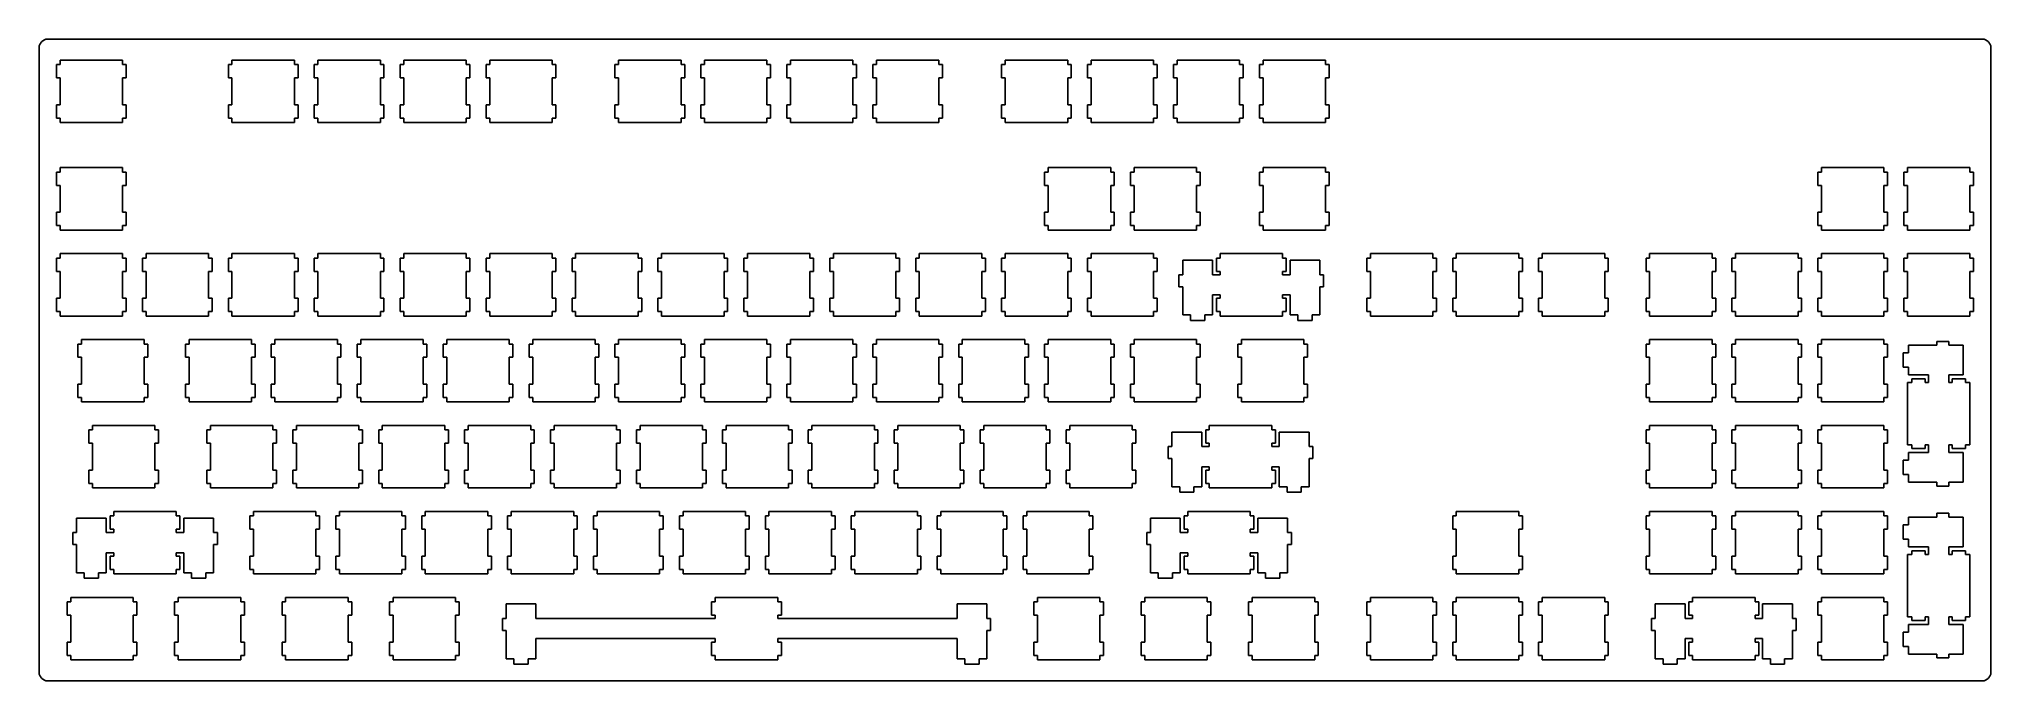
# Model space of a CAD drawing. Extents: x 0 to 433, y 0 to 142.
import ezdxf

# ---------------------------------------------------------------- set-up
doc = ezdxf.new("R2010")
doc.units = 0
doc.layers.get('0').update_dxf_attribs({"linetype": 'CONTINUOUS'})

msp = doc.modelspace()

# ---------------------------------------------------------------- linework, layer by layer
at = {"color": 0}
for p, q in [((0.09508, 140.426), (0.10197, 140.583)), ((0.09508, 2.16352), (0.09508, 140.426)), ((0.10197, 140.583), (0.11989, 140.74)), ((0.11989, 140.74), (0.15021, 140.893)), ((0.15021, 140.893), (0.19293, 141.046)), ((0.19293, 141.046), (0.24805, 141.192)), ((0.24805, 141.192), (0.31282, 141.334)), ((0.31282, 141.334), (0.38999, 141.472)), ((0.38999, 141.472), (0.4768, 141.603)), ((0.4768, 141.603), (0.57464, 141.726)), ((0.57464, 141.726), (0.68075, 141.841)), ((0.68075, 141.841), (0.79651, 141.948)), ((0.79651, 141.948), (0.91915, 142.045)), ((0.91915, 142.045), (1.05006, 142.132)), ((1.05006, 142.132), (1.18787, 142.209)), ((1.18787, 142.209), (1.32981, 142.274)), ((1.32981, 142.274), (1.47588, 142.329)), ((1.47588, 142.329), (1.62884, 142.372)), ((1.62884, 142.372), (1.7818, 142.402)), ((1.7818, 142.402), (1.9389, 142.42)), ((1.9389, 142.42), (2.096, 142.427)), ((2.096, 142.427), (430.872, 142.427)), ((430.872, 142.427), (431.027, 142.42)), ((431.027, 142.42), (431.183, 142.402)), ((431.183, 142.402), (431.338, 142.372)), ((431.338, 142.372), (431.49, 142.329)), ((431.49, 142.329), (431.638, 142.274)), ((431.638, 142.274), (431.779, 142.209)), ((431.779, 142.209), (431.916, 142.132)), ((431.916, 142.132), (432.047, 142.045)), ((432.047, 142.045), (432.17, 141.948)), ((432.17, 141.948), (432.287, 141.841)), ((432.287, 141.841), (432.393, 141.726)), ((432.393, 141.726), (432.488, 141.603)), ((432.488, 141.603), (432.576, 141.472)), ((432.576, 141.472), (432.654, 141.334)), ((432.654, 141.334), (432.721, 141.192)), ((432.721, 141.192), (432.774, 141.046)), ((432.774, 141.046), (432.816, 140.893)), ((432.816, 140.893), (432.844, 140.74)), ((432.844, 140.74), (432.865, 140.583)), ((432.865, 140.583), (432.872, 140.426)), ((432.872, 140.426), (432.872, 2.16352)), ((4.77076, 136.753), (3.97013, 136.753)), ((3.97013, 136.753), (3.97013, 133.802)), ((4.77076, 137.752), (4.77076, 136.753)), ((18.6201, 137.752), (4.77076, 137.752)), ((18.6201, 136.753), (18.6201, 137.752)), ((19.4207, 136.753), (18.6201, 136.753)), ((19.4207, 133.802), (19.4207, 136.753)), ((42.8706, 136.753), (42.0702, 136.753)), ((42.0702, 136.753), (42.0702, 133.802)), ((42.8706, 137.752), (42.8706, 136.753)), ((56.72, 137.752), (42.8706, 137.752)), ((56.72, 136.753), (56.72, 137.752)), ((57.5208, 136.753), (56.72, 136.753)), ((57.5208, 133.802), (57.5208, 136.753)), ((61.9206, 136.753), (61.1202, 136.753)), ((61.1202, 136.753), (61.1202, 133.802)), ((61.9206, 137.752), (61.9206, 136.753)), ((75.77, 137.752), (61.9206, 137.752)), ((75.77, 136.753), (75.77, 137.752)), ((76.5708, 136.753), (75.77, 136.753)), ((76.5708, 133.802), (76.5708, 136.753)), ((80.9706, 136.753), (80.1702, 136.753)), ((80.1702, 136.753), (80.1702, 133.802)), ((80.9706, 137.752), (80.9706, 136.753)), ((94.82, 137.752), (80.9706, 137.752)), ((94.82, 136.753), (94.82, 137.752)), ((95.6194, 136.753), (94.82, 136.753)), ((95.6194, 133.802), (95.6194, 136.753)), ((100.021, 136.753), (99.2202, 136.753)), ((99.2202, 136.753), (99.2202, 133.802)), ((100.021, 137.752), (100.021, 136.753)), ((113.87, 137.752), (100.021, 137.752)), ((113.87, 136.753), (113.87, 137.752)), ((114.669, 136.753), (113.87, 136.753)), ((114.669, 133.802), (114.669, 136.753)), ((128.596, 136.753), (127.795, 136.753)), ((127.795, 136.753), (127.795, 133.802)), ((128.596, 137.752), (128.596, 136.753)), ((142.445, 137.752), (128.596, 137.752)), ((142.445, 136.753), (142.445, 137.752)), ((143.246, 136.753), (142.445, 136.753)), ((143.246, 133.802), (143.246, 136.753)), ((147.646, 136.753), (146.845, 136.753)), ((146.845, 136.753), (146.845, 133.802)), ((147.646, 137.752), (147.646, 136.753)), ((161.495, 137.752), (147.646, 137.752)), ((161.495, 136.753), (161.495, 137.752)), ((162.296, 136.753), (161.495, 136.753)), ((162.296, 133.802), (162.296, 136.753)), ((166.696, 136.753), (165.895, 136.753)), ((165.895, 136.753), (165.895, 133.802)), ((166.696, 137.752), (166.696, 136.753)), ((180.545, 137.752), (166.696, 137.752)), ((180.545, 136.753), (180.545, 137.752)), ((181.346, 136.753), (180.545, 136.753)), ((181.346, 133.802), (181.346, 136.753)), ((185.746, 136.753), (184.945, 136.753)), ((184.945, 136.753), (184.945, 133.802)), ((185.746, 137.752), (185.746, 136.753)), ((199.595, 137.752), (185.746, 137.752)), ((199.595, 136.753), (199.595, 137.752)), ((200.396, 136.753), (199.595, 136.753)), ((200.396, 133.802), (200.396, 136.753)), ((214.321, 136.753), (213.52, 136.753)), ((213.52, 136.753), (213.52, 133.802)), ((214.321, 137.752), (214.321, 136.753)), ((228.17, 137.752), (214.321, 137.752)), ((228.17, 136.753), (228.17, 137.752)), ((228.971, 136.753), (228.17, 136.753)), ((228.971, 133.802), (228.971, 136.753)), ((233.371, 136.753), (232.57, 136.753)), ((232.57, 136.753), (232.57, 133.802)), ((233.371, 137.752), (233.371, 136.753)), ((247.22, 137.752), (233.371, 137.752)), ((247.22, 136.753), (247.22, 137.752)), ((248.021, 136.753), (247.22, 136.753)), ((248.021, 133.802), (248.021, 136.753)), ((252.421, 136.753), (251.62, 136.753)), ((251.62, 136.753), (251.62, 133.802)), ((252.421, 137.752), (252.421, 136.753)), ((266.27, 137.752), (252.421, 137.752)), ((266.27, 136.753), (266.27, 137.752)), ((267.071, 136.753), (266.27, 136.753)), ((267.071, 133.802), (267.071, 136.753)), ((271.471, 136.753), (270.67, 136.753)), ((270.67, 136.753), (270.67, 133.802)), ((271.471, 137.752), (271.471, 136.753)), ((285.32, 137.752), (271.471, 137.752)), ((285.32, 136.753), (285.32, 137.752)), ((286.121, 136.753), (285.32, 136.753)), ((286.121, 133.802), (286.121, 136.753)), ((3.97013, 133.802), (4.77076, 133.802)), ((4.77076, 133.802), (4.77076, 127.852)), ((18.6201, 127.852), (18.6201, 133.802)), ((18.6201, 133.802), (19.4207, 133.802)), ((42.0702, 133.802), (42.8706, 133.802)), ((42.8706, 133.802), (42.8706, 127.852)), ((56.72, 127.852), (56.72, 133.802)), ((56.72, 133.802), (57.5208, 133.802)), ((61.1202, 133.802), (61.9206, 133.802)), ((61.9206, 133.802), (61.9206, 127.852)), ((75.77, 127.852), (75.77, 133.802)), ((75.77, 133.802), (76.5708, 133.802)), ((80.1702, 133.802), (80.9706, 133.802)), ((80.9706, 133.802), (80.9706, 127.852)), ((94.82, 127.852), (94.82, 133.802)), ((94.82, 133.802), (95.6194, 133.802)), ((99.2202, 133.802), (100.021, 133.802)), ((100.021, 133.802), (100.021, 127.852)), ((113.87, 127.852), (113.87, 133.802)), ((113.87, 133.802), (114.669, 133.802)), ((127.795, 133.802), (128.596, 133.802)), ((128.596, 133.802), (128.596, 127.852)), ((142.445, 127.852), (142.445, 133.802)), ((142.445, 133.802), (143.246, 133.802)), ((146.845, 133.802), (147.646, 133.802)), ((147.646, 133.802), (147.646, 127.852)), ((161.495, 127.852), (161.495, 133.802)), ((161.495, 133.802), (162.296, 133.802)), ((165.895, 133.802), (166.696, 133.802)), ((166.696, 133.802), (166.696, 127.852)), ((180.545, 127.852), (180.545, 133.802)), ((180.545, 133.802), (181.346, 133.802)), ((184.945, 133.802), (185.746, 133.802)), ((185.746, 133.802), (185.746, 127.852)), ((199.595, 127.852), (199.595, 133.802)), ((199.595, 133.802), (200.396, 133.802)), ((213.52, 133.802), (214.321, 133.802)), ((214.321, 133.802), (214.321, 127.852)), ((228.17, 127.852), (228.17, 133.802)), ((228.17, 133.802), (228.971, 133.802)), ((232.57, 133.802), (233.371, 133.802)), ((233.371, 133.802), (233.371, 127.852)), ((247.22, 127.852), (247.22, 133.802)), ((247.22, 133.802), (248.021, 133.802)), ((251.62, 133.802), (252.421, 133.802)), ((252.421, 133.802), (252.421, 127.852)), ((266.27, 127.852), (266.27, 133.802)), ((266.27, 133.802), (267.071, 133.802)), ((270.67, 133.802), (271.471, 133.802)), ((271.471, 133.802), (271.471, 127.852)), ((285.32, 127.852), (285.32, 133.802)), ((285.32, 133.802), (286.121, 133.802)), ((4.77076, 127.852), (3.97013, 127.852)), ((3.97013, 127.852), (3.97013, 124.901)), ((19.4207, 127.852), (18.6201, 127.852)), ((19.4207, 124.901), (19.4207, 127.852)), ((42.8706, 127.852), (42.0702, 127.852)), ((42.0702, 127.852), (42.0702, 124.901)), ((57.5208, 127.852), (56.72, 127.852)), ((57.5208, 124.901), (57.5208, 127.852)), ((61.9206, 127.852), (61.1202, 127.852)), ((61.1202, 127.852), (61.1202, 124.901)), ((76.5708, 127.852), (75.77, 127.852)), ((76.5708, 124.901), (76.5708, 127.852)), ((80.9706, 127.852), (80.1702, 127.852)), ((80.1702, 127.852), (80.1702, 124.901)), ((95.6194, 127.852), (94.82, 127.852)), ((95.6194, 124.901), (95.6194, 127.852)), ((100.021, 127.852), (99.2202, 127.852)), ((99.2202, 127.852), (99.2202, 124.901)), ((114.669, 127.852), (113.87, 127.852)), ((114.669, 124.901), (114.669, 127.852)), ((128.596, 127.852), (127.795, 127.852)), ((127.795, 127.852), (127.795, 124.901)), ((143.246, 127.852), (142.445, 127.852)), ((143.246, 124.901), (143.246, 127.852)), ((147.646, 127.852), (146.845, 127.852)), ((146.845, 127.852), (146.845, 124.901)), ((162.296, 127.852), (161.495, 127.852)), ((162.296, 124.901), (162.296, 127.852)), ((166.696, 127.852), (165.895, 127.852)), ((165.895, 127.852), (165.895, 124.901)), ((181.346, 127.852), (180.545, 127.852)), ((181.346, 124.901), (181.346, 127.852)), ((185.746, 127.852), (184.945, 127.852)), ((184.945, 127.852), (184.945, 124.901)), ((200.396, 127.852), (199.595, 127.852)), ((200.396, 124.901), (200.396, 127.852)), ((214.321, 127.852), (213.52, 127.852)), ((213.52, 127.852), (213.52, 124.901)), ((228.971, 127.852), (228.17, 127.852)), ((228.971, 124.901), (228.971, 127.852)), ((233.371, 127.852), (232.57, 127.852)), ((232.57, 127.852), (232.57, 124.901)), ((248.021, 127.852), (247.22, 127.852)), ((248.021, 124.901), (248.021, 127.852)), ((252.421, 127.852), (251.62, 127.852)), ((251.62, 127.852), (251.62, 124.901)), ((267.071, 127.852), (266.27, 127.852)), ((267.071, 124.901), (267.071, 127.852)), ((271.471, 127.852), (270.67, 127.852)), ((270.67, 127.852), (270.67, 124.901)), ((286.121, 127.852), (285.32, 127.852)), ((286.121, 124.901), (286.121, 127.852)), ((3.97013, 124.901), (4.77076, 124.901)), ((4.77076, 124.901), (4.77076, 123.902)), ((4.77076, 123.902), (18.6201, 123.902)), ((18.6201, 123.902), (18.6201, 124.901)), ((18.6201, 124.901), (19.4207, 124.901)), ((42.0702, 124.901), (42.8706, 124.901)), ((42.8706, 124.901), (42.8706, 123.902)), ((42.8706, 123.902), (56.72, 123.902)), ((56.72, 123.902), (56.72, 124.901)), ((56.72, 124.901), (57.5208, 124.901)), ((61.1202, 124.901), (61.9206, 124.901)), ((61.9206, 124.901), (61.9206, 123.902)), ((61.9206, 123.902), (75.77, 123.902)), ((75.77, 123.902), (75.77, 124.901)), ((75.77, 124.901), (76.5708, 124.901)), ((80.1702, 124.901), (80.9706, 124.901)), ((80.9706, 124.901), (80.9706, 123.902)), ((80.9706, 123.902), (94.82, 123.902)), ((94.82, 123.902), (94.82, 124.901)), ((94.82, 124.901), (95.6194, 124.901)), ((99.2202, 124.901), (100.021, 124.901)), ((100.021, 124.901), (100.021, 123.902)), ((100.021, 123.902), (113.87, 123.902)), ((113.87, 123.902), (113.87, 124.901)), ((113.87, 124.901), (114.669, 124.901)), ((127.795, 124.901), (128.596, 124.901)), ((128.596, 124.901), (128.596, 123.902)), ((128.596, 123.902), (142.445, 123.902)), ((142.445, 123.902), (142.445, 124.901)), ((142.445, 124.901), (143.246, 124.901)), ((146.845, 124.901), (147.646, 124.901)), ((147.646, 124.901), (147.646, 123.902)), ((147.646, 123.902), (161.495, 123.902)), ((161.495, 123.902), (161.495, 124.901)), ((161.495, 124.901), (162.296, 124.901)), ((165.895, 124.901), (166.696, 124.901)), ((166.696, 124.901), (166.696, 123.902)), ((166.696, 123.902), (180.545, 123.902)), ((180.545, 123.902), (180.545, 124.901)), ((180.545, 124.901), (181.346, 124.901)), ((184.945, 124.901), (185.746, 124.901)), ((185.746, 124.901), (185.746, 123.902)), ((185.746, 123.902), (199.595, 123.902)), ((199.595, 123.902), (199.595, 124.901)), ((199.595, 124.901), (200.396, 124.901)), ((213.52, 124.901), (214.321, 124.901)), ((214.321, 124.901), (214.321, 123.902)), ((214.321, 123.902), (228.17, 123.902)), ((228.17, 123.902), (228.17, 124.901)), ((228.17, 124.901), (228.971, 124.901)), ((232.57, 124.901), (233.371, 124.901)), ((233.371, 124.901), (233.371, 123.902)), ((233.371, 123.902), (247.22, 123.902)), ((247.22, 123.902), (247.22, 124.901)), ((247.22, 124.901), (248.021, 124.901)), ((251.62, 124.901), (252.421, 124.901)), ((252.421, 124.901), (252.421, 123.902)), ((252.421, 123.902), (266.27, 123.902)), ((266.27, 123.902), (266.27, 124.901)), ((266.27, 124.901), (267.071, 124.901)), ((270.67, 124.901), (271.471, 124.901)), ((271.471, 124.901), (271.471, 123.902)), ((271.471, 123.902), (285.32, 123.902)), ((285.32, 123.902), (285.32, 124.901)), ((285.32, 124.901), (286.121, 124.901)), ((4.77076, 112.94), (3.97013, 112.94)), ((3.97013, 112.94), (3.97013, 109.989)), ((4.77076, 113.94), (4.77076, 112.94)), ((18.6201, 113.94), (4.77076, 113.94)), ((18.6201, 112.94), (18.6201, 113.94)), ((19.4207, 112.94), (18.6201, 112.94)), ((19.4207, 109.989), (19.4207, 112.94)), ((223.846, 112.94), (223.045, 112.94)), ((223.045, 112.94), (223.045, 109.989)), ((223.846, 113.94), (223.846, 112.94)), ((237.695, 113.94), (223.846, 113.94)), ((237.695, 112.94), (237.695, 113.94)), ((238.496, 112.94), (237.695, 112.94)), ((238.496, 109.989), (238.496, 112.94)), ((242.896, 112.94), (242.095, 112.94)), ((242.095, 112.94), (242.095, 109.989)), ((242.896, 113.94), (242.896, 112.94)), ((256.745, 113.94), (242.896, 113.94)), ((256.745, 112.94), (256.745, 113.94)), ((257.546, 112.94), (256.745, 112.94)), ((257.546, 109.989), (257.546, 112.94)), ((271.471, 112.94), (270.67, 112.94)), ((270.67, 112.94), (270.67, 109.989)), ((271.471, 113.94), (271.471, 112.94)), ((285.32, 113.94), (271.471, 113.94)), ((285.32, 112.94), (285.32, 113.94)), ((286.121, 112.94), (285.32, 112.94)), ((286.121, 109.989), (286.121, 112.94)), ((395.295, 112.94), (394.494, 112.94)), ((394.494, 112.94), (394.494, 109.989)), ((395.295, 113.94), (395.295, 112.94)), ((409.145, 113.94), (395.295, 113.94)), ((409.145, 112.94), (409.145, 113.94)), ((409.945, 112.94), (409.145, 112.94)), ((409.945, 109.989), (409.945, 112.94)), ((414.345, 112.94), (413.544, 112.94)), ((413.544, 112.94), (413.544, 109.989)), ((414.345, 113.94), (414.345, 112.94)), ((428.195, 113.94), (414.345, 113.94)), ((428.195, 112.94), (428.195, 113.94)), ((428.995, 112.94), (428.195, 112.94)), ((428.995, 109.989), (428.995, 112.94)), ((3.97013, 109.989), (4.77076, 109.989)), ((4.77076, 109.989), (4.77076, 104.039)), ((18.6201, 104.039), (18.6201, 109.989)), ((18.6201, 109.989), (19.4207, 109.989)), ((223.045, 109.989), (223.846, 109.989)), ((223.846, 109.989), (223.846, 104.039)), ((237.695, 104.039), (237.695, 109.989)), ((237.695, 109.989), (238.496, 109.989)), ((242.095, 109.989), (242.896, 109.989)), ((242.896, 109.989), (242.896, 104.039)), ((256.745, 104.039), (256.745, 109.989)), ((256.745, 109.989), (257.546, 109.989)), ((270.67, 109.989), (271.471, 109.989)), ((271.471, 109.989), (271.471, 104.039)), ((285.32, 104.039), (285.32, 109.989)), ((285.32, 109.989), (286.121, 109.989)), ((394.494, 109.989), (395.295, 109.989)), ((395.295, 109.989), (395.295, 104.039)), ((409.145, 104.039), (409.145, 109.989)), ((409.145, 109.989), (409.945, 109.989)), ((413.544, 109.989), (414.345, 109.989)), ((414.345, 109.989), (414.345, 104.039)), ((428.195, 104.039), (428.195, 109.989)), ((428.195, 109.989), (428.995, 109.989)), ((4.77076, 104.039), (3.97013, 104.039)), ((3.97013, 104.039), (3.97013, 101.09)), ((19.4207, 104.039), (18.6201, 104.039)), ((19.4207, 101.09), (19.4207, 104.039)), ((223.846, 104.039), (223.045, 104.039)), ((223.045, 104.039), (223.045, 101.09)), ((238.496, 104.039), (237.695, 104.039)), ((238.496, 101.09), (238.496, 104.039)), ((242.896, 104.039), (242.095, 104.039)), ((242.095, 104.039), (242.095, 101.09)), ((257.546, 104.039), (256.745, 104.039)), ((257.546, 101.09), (257.546, 104.039)), ((271.471, 104.039), (270.67, 104.039)), ((270.67, 104.039), (270.67, 101.09)), ((286.121, 104.039), (285.32, 104.039)), ((286.121, 101.09), (286.121, 104.039)), ((395.295, 104.039), (394.494, 104.039)), ((394.494, 104.039), (394.494, 101.09)), ((409.945, 104.039), (409.145, 104.039)), ((409.945, 101.09), (409.945, 104.039)), ((414.345, 104.039), (413.544, 104.039)), ((413.544, 104.039), (413.544, 101.09)), ((428.995, 104.039), (428.195, 104.039)), ((428.995, 101.09), (428.995, 104.039)), ((3.97013, 101.09), (4.77076, 101.09)), ((4.77076, 101.09), (4.77076, 100.09)), ((4.77076, 100.09), (18.6201, 100.09)), ((18.6201, 100.09), (18.6201, 101.09)), ((18.6201, 101.09), (19.4207, 101.09)), ((223.045, 101.09), (223.846, 101.09)), ((223.846, 101.09), (223.846, 100.09)), ((223.846, 100.09), (237.695, 100.09)), ((237.695, 100.09), (237.695, 101.09)), ((237.695, 101.09), (238.496, 101.09)), ((242.095, 101.09), (242.896, 101.09)), ((242.896, 101.09), (242.896, 100.09)), ((242.896, 100.09), (256.745, 100.09)), ((256.745, 100.09), (256.745, 101.09)), ((256.745, 101.09), (257.546, 101.09)), ((270.67, 101.09), (271.471, 101.09)), ((271.471, 101.09), (271.471, 100.09)), ((271.471, 100.09), (285.32, 100.09)), ((285.32, 100.09), (285.32, 101.09)), ((285.32, 101.09), (286.121, 101.09)), ((394.494, 101.09), (395.295, 101.09)), ((395.295, 101.09), (395.295, 100.09)), ((395.295, 100.09), (409.145, 100.09)), ((409.145, 100.09), (409.145, 101.09)), ((409.145, 101.09), (409.945, 101.09)), ((413.544, 101.09), (414.345, 101.09)), ((414.345, 101.09), (414.345, 100.09)), ((414.345, 100.09), (428.195, 100.09)), ((428.195, 100.09), (428.195, 101.09)), ((428.195, 101.09), (428.995, 101.09)), ((4.77076, 93.89), (3.97013, 93.89)), ((3.97013, 93.89), (3.97013, 90.9394)), ((3.97013, 90.9394), (4.77076, 90.9394)), ((4.77076, 94.8902), (4.77076, 93.89)), ((18.6201, 94.8902), (4.77076, 94.8902)), ((4.77076, 90.9394), (4.77076, 84.9891)), ((18.6201, 93.89), (18.6201, 94.8902)), ((19.4207, 93.89), (18.6201, 93.89)), ((18.6201, 84.9891), (18.6201, 90.9394)), ((18.6201, 90.9394), (19.4207, 90.9394)), ((19.4207, 90.9394), (19.4207, 93.89)), ((23.8208, 93.89), (23.0201, 93.89)), ((23.0201, 93.89), (23.0201, 90.9394)), ((23.0201, 90.9394), (23.8208, 90.9394)), ((23.8208, 94.8902), (23.8208, 93.89)), ((37.67, 94.8902), (23.8208, 94.8902)), ((23.8208, 90.9394), (23.8208, 84.9891)), ((37.67, 93.89), (37.67, 94.8902)), ((38.4708, 93.89), (37.67, 93.89)), ((37.67, 84.9891), (37.67, 90.9394)), ((37.67, 90.9394), (38.4708, 90.9394)), ((38.4708, 90.9394), (38.4708, 93.89)), ((42.8706, 93.89), (42.0702, 93.89)), ((42.0702, 93.89), (42.0702, 90.9394)), ((42.0702, 90.9394), (42.8706, 90.9394)), ((42.8706, 94.8902), (42.8706, 93.89)), ((56.72, 94.8902), (42.8706, 94.8902)), ((42.8706, 90.9394), (42.8706, 84.9891)), ((56.72, 93.89), (56.72, 94.8902)), ((57.5208, 93.89), (56.72, 93.89)), ((56.72, 84.9891), (56.72, 90.9394)), ((56.72, 90.9394), (57.5208, 90.9394)), ((57.5208, 90.9394), (57.5208, 93.89)), ((61.9206, 93.89), (61.1202, 93.89)), ((61.1202, 93.89), (61.1202, 90.9394)), ((61.1202, 90.9394), (61.9206, 90.9394)), ((61.9206, 94.8902), (61.9206, 93.89)), ((75.77, 94.8902), (61.9206, 94.8902)), ((61.9206, 90.9394), (61.9206, 84.9891)), ((75.77, 93.89), (75.77, 94.8902)), ((76.5708, 93.89), (75.77, 93.89)), ((75.77, 84.9891), (75.77, 90.9394)), ((75.77, 90.9394), (76.5708, 90.9394)), ((76.5708, 90.9394), (76.5708, 93.89)), ((80.9706, 93.89), (80.1702, 93.89)), ((80.1702, 93.89), (80.1702, 90.9394)), ((80.1702, 90.9394), (80.9706, 90.9394)), ((80.9706, 94.8902), (80.9706, 93.89)), ((94.82, 94.8902), (80.9706, 94.8902)), ((80.9706, 90.9394), (80.9706, 84.9891)), ((94.82, 93.89), (94.82, 94.8902)), ((95.6194, 93.89), (94.82, 93.89)), ((94.82, 84.9891), (94.82, 90.9394)), ((94.82, 90.9394), (95.6194, 90.9394)), ((95.6194, 90.9394), (95.6194, 93.89)), ((100.021, 93.89), (99.2202, 93.89)), ((99.2202, 93.89), (99.2202, 90.9394)), ((99.2202, 90.9394), (100.021, 90.9394)), ((100.021, 94.8902), (100.021, 93.89)), ((113.87, 94.8902), (100.021, 94.8902)), ((100.021, 90.9394), (100.021, 84.9891)), ((113.87, 93.89), (113.87, 94.8902)), ((114.669, 93.89), (113.87, 93.89)), ((113.87, 84.9891), (113.87, 90.9394)), ((113.87, 90.9394), (114.669, 90.9394)), ((114.669, 90.9394), (114.669, 93.89)), ((119.071, 93.89), (118.27, 93.89)), ((118.27, 93.89), (118.27, 90.9394)), ((118.27, 90.9394), (119.071, 90.9394)), ((119.071, 94.8902), (119.071, 93.89)), ((132.92, 94.8902), (119.071, 94.8902)), ((119.071, 90.9394), (119.071, 84.9891)), ((132.92, 93.89), (132.92, 94.8902)), ((133.721, 93.89), (132.92, 93.89)), ((132.92, 84.9891), (132.92, 90.9394)), ((132.92, 90.9394), (133.721, 90.9394)), ((133.721, 90.9394), (133.721, 93.89)), ((138.121, 93.89), (137.32, 93.89)), ((137.32, 93.89), (137.32, 90.9394)), ((137.32, 90.9394), (138.121, 90.9394)), ((138.121, 94.8902), (138.121, 93.89)), ((151.97, 94.8902), (138.121, 94.8902)), ((138.121, 90.9394), (138.121, 84.9891)), ((151.97, 93.89), (151.97, 94.8902)), ((152.771, 93.89), (151.97, 93.89)), ((151.97, 84.9891), (151.97, 90.9394)), ((151.97, 90.9394), (152.771, 90.9394)), ((152.771, 90.9394), (152.771, 93.89)), ((157.171, 93.89), (156.37, 93.89)), ((156.37, 93.89), (156.37, 90.9394)), ((156.37, 90.9394), (157.171, 90.9394)), ((157.171, 94.8902), (157.171, 93.89)), ((171.02, 94.8902), (157.171, 94.8902)), ((157.171, 90.9394), (157.171, 84.9891)), ((171.02, 93.89), (171.02, 94.8902)), ((171.821, 93.89), (171.02, 93.89)), ((171.02, 84.9891), (171.02, 90.9394)), ((171.02, 90.9394), (171.821, 90.9394)), ((171.821, 90.9394), (171.821, 93.89)), ((176.221, 93.89), (175.42, 93.89)), ((175.42, 93.89), (175.42, 90.9394)), ((175.42, 90.9394), (176.221, 90.9394)), ((176.221, 94.8902), (176.221, 93.89)), ((190.07, 94.8902), (176.221, 94.8902)), ((176.221, 90.9394), (176.221, 84.9891)), ((190.07, 93.89), (190.07, 94.8902)), ((190.871, 93.89), (190.07, 93.89)), ((190.07, 84.9891), (190.07, 90.9394)), ((190.07, 90.9394), (190.871, 90.9394)), ((190.871, 90.9394), (190.871, 93.89)), ((195.271, 93.89), (194.47, 93.89)), ((194.47, 93.89), (194.47, 90.9394)), ((194.47, 90.9394), (195.271, 90.9394)), ((195.271, 94.8902), (195.271, 93.89)), ((209.12, 94.8902), (195.271, 94.8902)), ((195.271, 90.9394), (195.271, 84.9891)), ((209.12, 93.89), (209.12, 94.8902)), ((209.921, 93.89), (209.12, 93.89)), ((209.12, 84.9891), (209.12, 90.9394)), ((209.12, 90.9394), (209.921, 90.9394)), ((209.921, 90.9394), (209.921, 93.89)), ((214.321, 93.89), (213.52, 93.89)), ((213.52, 93.89), (213.52, 90.9394)), ((213.52, 90.9394), (214.321, 90.9394)), ((214.321, 94.8902), (214.321, 93.89)), ((228.17, 94.8902), (214.321, 94.8902)), ((214.321, 90.9394), (214.321, 84.9891)), ((228.17, 93.89), (228.17, 94.8902)), ((228.971, 93.89), (228.17, 93.89)), ((228.17, 84.9891), (228.17, 90.9394)), ((228.17, 90.9394), (228.971, 90.9394)), ((228.971, 90.9394), (228.971, 93.89)), ((233.371, 93.89), (232.57, 93.89)), ((232.57, 93.89), (232.57, 90.9394)), ((232.57, 90.9394), (233.371, 90.9394)), ((233.371, 94.8902), (233.371, 93.89)), ((247.22, 94.8902), (233.371, 94.8902)), ((233.371, 90.9394), (233.371, 84.9891)), ((247.22, 93.89), (247.22, 94.8902)), ((248.021, 93.89), (247.22, 93.89)), ((247.22, 84.9891), (247.22, 90.9394)), ((247.22, 90.9394), (248.021, 90.9394)), ((248.021, 90.9394), (248.021, 93.89)), ((260.27, 93.4201), (253.67, 93.4201)), ((253.67, 93.4201), (253.67, 90.1898)), ((260.27, 90.1898), (260.27, 93.4201)), ((261.946, 93.89), (261.145, 93.89)), ((261.145, 93.89), (261.145, 90.9394)), ((261.145, 90.9394), (261.946, 90.9394)), ((261.946, 94.8902), (261.946, 93.89)), ((275.795, 94.8902), (261.946, 94.8902)), ((261.946, 90.9394), (261.946, 90.1898)), ((275.795, 93.89), (275.795, 94.8902)), ((276.596, 93.89), (275.795, 93.89)), ((275.795, 90.1898), (275.795, 90.9394)), ((275.795, 90.9394), (276.596, 90.9394)), ((276.596, 90.9394), (276.596, 93.89)), ((284.07, 93.4201), (277.471, 93.4201)), ((277.471, 93.4201), (277.471, 90.1898)), ((284.07, 90.1898), (284.07, 93.4201)), ((295.282, 93.89), (294.483, 93.89)), ((294.483, 93.89), (294.483, 90.9394)), ((294.483, 90.9394), (295.282, 90.9394)), ((295.282, 94.8902), (295.282, 93.89)), ((309.132, 94.8902), (295.282, 94.8902)), ((295.282, 90.9394), (295.282, 84.9891)), ((309.132, 93.89), (309.132, 94.8902)), ((309.932, 93.89), (309.132, 93.89)), ((309.132, 84.9891), (309.132, 90.9394)), ((309.132, 90.9394), (309.932, 90.9394)), ((309.932, 90.9394), (309.932, 93.89)), ((314.332, 93.89), (313.533, 93.89)), ((313.533, 93.89), (313.533, 90.9394)), ((313.533, 90.9394), (314.332, 90.9394)), ((314.332, 94.8902), (314.332, 93.89)), ((328.182, 94.8902), (314.332, 94.8902)), ((314.332, 90.9394), (314.332, 84.9891)), ((328.182, 93.89), (328.182, 94.8902)), ((328.983, 93.89), (328.182, 93.89)), ((328.182, 84.9891), (328.182, 90.9394)), ((328.182, 90.9394), (328.983, 90.9394)), ((328.983, 90.9394), (328.983, 93.89)), ((333.382, 93.89), (332.583, 93.89)), ((332.583, 93.89), (332.583, 90.9394)), ((332.583, 90.9394), (333.382, 90.9394)), ((333.382, 94.8902), (333.382, 93.89)), ((347.232, 94.8902), (333.382, 94.8902)), ((333.382, 90.9394), (333.382, 84.9891)), ((347.232, 93.89), (347.232, 94.8902)), ((348.033, 93.89), (347.232, 93.89)), ((347.232, 84.9891), (347.232, 90.9394)), ((347.232, 90.9394), (348.033, 90.9394)), ((348.033, 90.9394), (348.033, 93.89)), ((357.195, 93.89), (356.394, 93.89)), ((356.394, 93.89), (356.394, 90.9394)), ((356.394, 90.9394), (357.195, 90.9394)), ((357.195, 94.8902), (357.195, 93.89)), ((371.045, 94.8902), (357.195, 94.8902)), ((357.195, 90.9394), (357.195, 84.9891)), ((371.045, 93.89), (371.045, 94.8902)), ((371.845, 93.89), (371.045, 93.89)), ((371.045, 84.9891), (371.045, 90.9394)), ((371.045, 90.9394), (371.845, 90.9394)), ((371.845, 90.9394), (371.845, 93.89)), ((376.245, 93.89), (375.444, 93.89)), ((375.444, 93.89), (375.444, 90.9394)), ((375.444, 90.9394), (376.245, 90.9394)), ((376.245, 94.8902), (376.245, 93.89)), ((390.095, 94.8902), (376.245, 94.8902)), ((376.245, 90.9394), (376.245, 84.9891)), ((390.095, 93.89), (390.095, 94.8902)), ((390.895, 93.89), (390.095, 93.89)), ((390.095, 84.9891), (390.095, 90.9394)), ((390.095, 90.9394), (390.895, 90.9394)), ((390.895, 90.9394), (390.895, 93.89)), ((395.295, 93.89), (394.494, 93.89)), ((394.494, 93.89), (394.494, 90.9394)), ((394.494, 90.9394), (395.295, 90.9394)), ((395.295, 94.8902), (395.295, 93.89)), ((409.145, 94.8902), (395.295, 94.8902)), ((395.295, 90.9394), (395.295, 84.9891)), ((409.145, 93.89), (409.145, 94.8902)), ((409.945, 93.89), (409.145, 93.89)), ((409.145, 84.9891), (409.145, 90.9394)), ((409.145, 90.9394), (409.945, 90.9394)), ((409.945, 90.9394), (409.945, 93.89)), ((414.345, 93.89), (413.544, 93.89)), ((413.544, 93.89), (413.544, 90.9394)), ((413.544, 90.9394), (414.345, 90.9394)), ((414.345, 94.8902), (414.345, 93.89)), ((428.195, 94.8902), (414.345, 94.8902)), ((414.345, 90.9394), (414.345, 84.9891)), ((428.195, 93.89), (428.195, 94.8902)), ((428.995, 93.89), (428.195, 93.89)), ((428.195, 84.9891), (428.195, 90.9394)), ((428.195, 90.9394), (428.995, 90.9394)), ((428.995, 90.9394), (428.995, 93.89)), ((253.67, 90.1898), (252.845, 90.1898)), ((252.845, 90.1898), (252.845, 87.54)), ((252.845, 87.54), (253.67, 87.54)), ((253.67, 87.54), (253.67, 81.2698)), ((261.946, 90.1898), (260.27, 90.1898)), ((277.471, 90.1898), (275.795, 90.1898)), ((284.896, 90.1898), (284.07, 90.1898)), ((284.07, 81.2698), (284.07, 87.54)), ((284.07, 87.54), (284.896, 87.54)), ((284.896, 87.54), (284.896, 90.1898)), ((4.77076, 84.9891), (3.97013, 84.9891)), ((3.97013, 84.9891), (3.97013, 82.0402)), ((19.4207, 84.9891), (18.6201, 84.9891)), ((19.4207, 82.0402), (19.4207, 84.9891)), ((23.8208, 84.9891), (23.0201, 84.9891)), ((23.0201, 84.9891), (23.0201, 82.0402)), ((38.4708, 84.9891), (37.67, 84.9891)), ((38.4708, 82.0402), (38.4708, 84.9891)), ((42.8706, 84.9891), (42.0702, 84.9891)), ((42.0702, 84.9891), (42.0702, 82.0402)), ((57.5208, 84.9891), (56.72, 84.9891)), ((57.5208, 82.0402), (57.5208, 84.9891)), ((61.9206, 84.9891), (61.1202, 84.9891)), ((61.1202, 84.9891), (61.1202, 82.0402)), ((76.5708, 84.9891), (75.77, 84.9891)), ((76.5708, 82.0402), (76.5708, 84.9891)), ((80.9706, 84.9891), (80.1702, 84.9891)), ((80.1702, 84.9891), (80.1702, 82.0402)), ((95.6194, 84.9891), (94.82, 84.9891)), ((95.6194, 82.0402), (95.6194, 84.9891)), ((100.021, 84.9891), (99.2202, 84.9891)), ((99.2202, 84.9891), (99.2202, 82.0402)), ((114.669, 84.9891), (113.87, 84.9891)), ((114.669, 82.0402), (114.669, 84.9891)), ((119.071, 84.9891), (118.27, 84.9891)), ((118.27, 84.9891), (118.27, 82.0402)), ((133.721, 84.9891), (132.92, 84.9891)), ((133.721, 82.0402), (133.721, 84.9891)), ((138.121, 84.9891), (137.32, 84.9891)), ((137.32, 84.9891), (137.32, 82.0402)), ((152.771, 84.9891), (151.97, 84.9891)), ((152.771, 82.0402), (152.771, 84.9891)), ((157.171, 84.9891), (156.37, 84.9891)), ((156.37, 84.9891), (156.37, 82.0402)), ((171.821, 84.9891), (171.02, 84.9891)), ((171.821, 82.0402), (171.821, 84.9891)), ((176.221, 84.9891), (175.42, 84.9891)), ((175.42, 84.9891), (175.42, 82.0402)), ((190.871, 84.9891), (190.07, 84.9891)), ((190.871, 82.0402), (190.871, 84.9891)), ((195.271, 84.9891), (194.47, 84.9891)), ((194.47, 84.9891), (194.47, 82.0402)), ((209.921, 84.9891), (209.12, 84.9891)), ((209.921, 82.0402), (209.921, 84.9891)), ((214.321, 84.9891), (213.52, 84.9891)), ((213.52, 84.9891), (213.52, 82.0402)), ((228.971, 84.9891), (228.17, 84.9891)), ((228.971, 82.0402), (228.971, 84.9891)), ((233.371, 84.9891), (232.57, 84.9891)), ((232.57, 84.9891), (232.57, 82.0402)), ((248.021, 84.9891), (247.22, 84.9891)), ((248.021, 82.0402), (248.021, 84.9891)), ((260.27, 81.2698), (260.27, 85.7402)), ((260.27, 85.7402), (261.946, 85.7402)), ((261.946, 84.9891), (261.145, 84.9891)), ((261.145, 84.9891), (261.145, 82.0402)), ((261.946, 85.7402), (261.946, 84.9891)), ((275.795, 84.9891), (275.795, 85.7402)), ((275.795, 85.7402), (277.471, 85.7402)), ((276.596, 84.9891), (275.795, 84.9891)), ((276.596, 82.0402), (276.596, 84.9891)), ((277.471, 85.7402), (277.471, 81.2698)), ((295.282, 84.9891), (294.483, 84.9891)), ((294.483, 84.9891), (294.483, 82.0402)), ((309.932, 84.9891), (309.132, 84.9891)), ((309.932, 82.0402), (309.932, 84.9891)), ((314.332, 84.9891), (313.533, 84.9891)), ((313.533, 84.9891), (313.533, 82.0402)), ((328.983, 84.9891), (328.182, 84.9891)), ((328.983, 82.0402), (328.983, 84.9891)), ((333.382, 84.9891), (332.583, 84.9891)), ((332.583, 84.9891), (332.583, 82.0402)), ((348.033, 84.9891), (347.232, 84.9891)), ((348.033, 82.0402), (348.033, 84.9891)), ((357.195, 84.9891), (356.394, 84.9891)), ((356.394, 84.9891), (356.394, 82.0402)), ((371.845, 84.9891), (371.045, 84.9891)), ((371.845, 82.0402), (371.845, 84.9891)), ((376.245, 84.9891), (375.444, 84.9891)), ((375.444, 84.9891), (375.444, 82.0402)), ((390.895, 84.9891), (390.095, 84.9891)), ((390.895, 82.0402), (390.895, 84.9891)), ((395.295, 84.9891), (394.494, 84.9891)), ((394.494, 84.9891), (394.494, 82.0402)), ((409.945, 84.9891), (409.145, 84.9891)), ((409.945, 82.0402), (409.945, 84.9891)), ((414.345, 84.9891), (413.544, 84.9891)), ((413.544, 84.9891), (413.544, 82.0402)), ((428.995, 84.9891), (428.195, 84.9891)), ((428.995, 82.0402), (428.995, 84.9891)), ((3.97013, 82.0402), (4.77076, 82.0402)), ((4.77076, 82.0402), (4.77076, 81.0398)), ((4.77076, 81.0398), (18.6201, 81.0398)), ((18.6201, 81.0398), (18.6201, 82.0402)), ((18.6201, 82.0402), (19.4207, 82.0402)), ((23.0201, 82.0402), (23.8208, 82.0402)), ((23.8208, 82.0402), (23.8208, 81.0398)), ((23.8208, 81.0398), (37.67, 81.0398)), ((37.67, 81.0398), (37.67, 82.0402)), ((37.67, 82.0402), (38.4708, 82.0402)), ((42.0702, 82.0402), (42.8706, 82.0402)), ((42.8706, 82.0402), (42.8706, 81.0398)), ((42.8706, 81.0398), (56.72, 81.0398)), ((56.72, 81.0398), (56.72, 82.0402)), ((56.72, 82.0402), (57.5208, 82.0402)), ((61.1202, 82.0402), (61.9206, 82.0402)), ((61.9206, 82.0402), (61.9206, 81.0398)), ((61.9206, 81.0398), (75.77, 81.0398)), ((75.77, 81.0398), (75.77, 82.0402)), ((75.77, 82.0402), (76.5708, 82.0402)), ((80.1702, 82.0402), (80.9706, 82.0402)), ((80.9706, 82.0402), (80.9706, 81.0398)), ((80.9706, 81.0398), (94.82, 81.0398)), ((94.82, 81.0398), (94.82, 82.0402)), ((94.82, 82.0402), (95.6194, 82.0402)), ((99.2202, 82.0402), (100.021, 82.0402)), ((100.021, 82.0402), (100.021, 81.0398)), ((100.021, 81.0398), (113.87, 81.0398)), ((113.87, 81.0398), (113.87, 82.0402)), ((113.87, 82.0402), (114.669, 82.0402)), ((118.27, 82.0402), (119.071, 82.0402)), ((119.071, 82.0402), (119.071, 81.0398)), ((119.071, 81.0398), (132.92, 81.0398)), ((132.92, 81.0398), (132.92, 82.0402)), ((132.92, 82.0402), (133.721, 82.0402)), ((137.32, 82.0402), (138.121, 82.0402)), ((138.121, 82.0402), (138.121, 81.0398)), ((138.121, 81.0398), (151.97, 81.0398)), ((151.97, 81.0398), (151.97, 82.0402)), ((151.97, 82.0402), (152.771, 82.0402)), ((156.37, 82.0402), (157.171, 82.0402)), ((157.171, 82.0402), (157.171, 81.0398)), ((157.171, 81.0398), (171.02, 81.0398)), ((171.02, 81.0398), (171.02, 82.0402)), ((171.02, 82.0402), (171.821, 82.0402)), ((175.42, 82.0402), (176.221, 82.0402)), ((176.221, 82.0402), (176.221, 81.0398)), ((176.221, 81.0398), (190.07, 81.0398)), ((190.07, 81.0398), (190.07, 82.0402)), ((190.07, 82.0402), (190.871, 82.0402)), ((194.47, 82.0402), (195.271, 82.0402)), ((195.271, 82.0402), (195.271, 81.0398)), ((195.271, 81.0398), (209.12, 81.0398)), ((209.12, 81.0398), (209.12, 82.0402)), ((209.12, 82.0402), (209.921, 82.0402)), ((213.52, 82.0402), (214.321, 82.0402)), ((214.321, 82.0402), (214.321, 81.0398)), ((214.321, 81.0398), (228.17, 81.0398)), ((228.17, 81.0398), (228.17, 82.0402)), ((228.17, 82.0402), (228.971, 82.0402)), ((232.57, 82.0402), (233.371, 82.0402)), ((233.371, 82.0402), (233.371, 81.0398)), ((233.371, 81.0398), (247.22, 81.0398)), ((247.22, 81.0398), (247.22, 82.0402)), ((247.22, 82.0402), (248.021, 82.0402)), ((253.67, 81.2698), (255.396, 81.2698)), ((255.396, 81.2698), (255.396, 80.0696)), ((255.396, 80.0696), (258.546, 80.0696)), ((258.546, 80.0696), (258.546, 81.2698)), ((258.546, 81.2698), (260.27, 81.2698)), ((261.145, 82.0402), (261.946, 82.0402)), ((261.946, 82.0402), (261.946, 81.0398)), ((261.946, 81.0398), (275.795, 81.0398)), ((275.795, 81.0398), (275.795, 82.0402)), ((275.795, 82.0402), (276.596, 82.0402)), ((277.471, 81.2698), (279.196, 81.2698)), ((279.196, 81.2698), (279.196, 80.0696)), ((279.196, 80.0696), (282.345, 80.0696)), ((282.345, 80.0696), (282.345, 81.2698)), ((282.345, 81.2698), (284.07, 81.2698)), ((294.483, 82.0402), (295.282, 82.0402)), ((295.282, 82.0402), (295.282, 81.0398)), ((295.282, 81.0398), (309.132, 81.0398)), ((309.132, 81.0398), (309.132, 82.0402)), ((309.132, 82.0402), (309.932, 82.0402)), ((313.533, 82.0402), (314.332, 82.0402)), ((314.332, 82.0402), (314.332, 81.0398)), ((314.332, 81.0398), (328.182, 81.0398)), ((328.182, 81.0398), (328.182, 82.0402)), ((328.182, 82.0402), (328.983, 82.0402)), ((332.583, 82.0402), (333.382, 82.0402)), ((333.382, 82.0402), (333.382, 81.0398)), ((333.382, 81.0398), (347.232, 81.0398)), ((347.232, 81.0398), (347.232, 82.0402)), ((347.232, 82.0402), (348.033, 82.0402)), ((356.394, 82.0402), (357.195, 82.0402)), ((357.195, 82.0402), (357.195, 81.0398)), ((357.195, 81.0398), (371.045, 81.0398)), ((371.045, 81.0398), (371.045, 82.0402)), ((371.045, 82.0402), (371.845, 82.0402)), ((375.444, 82.0402), (376.245, 82.0402)), ((376.245, 82.0402), (376.245, 81.0398)), ((376.245, 81.0398), (390.095, 81.0398)), ((390.095, 81.0398), (390.095, 82.0402)), ((390.095, 82.0402), (390.895, 82.0402)), ((394.494, 82.0402), (395.295, 82.0402)), ((395.295, 82.0402), (395.295, 81.0398)), ((395.295, 81.0398), (409.145, 81.0398)), ((409.145, 81.0398), (409.145, 82.0402)), ((409.145, 82.0402), (409.945, 82.0402)), ((413.544, 82.0402), (414.345, 82.0402)), ((414.345, 82.0402), (414.345, 81.0398)), ((414.345, 81.0398), (428.195, 81.0398)), ((428.195, 81.0398), (428.195, 82.0402)), ((428.195, 82.0402), (428.995, 82.0402)), ((9.53188, 74.84), (8.73263, 74.84)), ((8.73263, 74.84), (8.73263, 71.8894)), ((9.53188, 75.8402), (9.53188, 74.84)), ((23.3826, 75.8402), (9.53188, 75.8402)), ((23.3826, 74.84), (23.3826, 75.8402)), ((24.1818, 74.84), (23.3826, 74.84)), ((24.1818, 71.8894), (24.1818, 74.84)), ((33.3458, 74.84), (32.5451, 74.84)), ((32.5451, 74.84), (32.5451, 71.8894)), ((33.3458, 75.8402), (33.3458, 74.84)), ((47.195, 75.8402), (33.3458, 75.8402)), ((47.195, 74.84), (47.195, 75.8402)), ((47.9958, 74.84), (47.195, 74.84)), ((47.9958, 71.8894), (47.9958, 74.84)), ((52.3956, 74.84), (51.5952, 74.84)), ((51.5952, 74.84), (51.5952, 71.8894)), ((52.3956, 75.8402), (52.3956, 74.84)), ((66.245, 75.8402), (52.3956, 75.8402)), ((66.245, 74.84), (66.245, 75.8402)), ((67.0444, 74.84), (66.245, 74.84)), ((67.0444, 71.8894), (67.0444, 74.84)), ((71.4456, 74.84), (70.6452, 74.84)), ((70.6452, 74.84), (70.6452, 71.8894)), ((71.4456, 75.8402), (71.4456, 74.84)), ((85.295, 75.8402), (71.4456, 75.8402)), ((85.295, 74.84), (85.295, 75.8402)), ((86.0944, 74.84), (85.295, 74.84)), ((86.0944, 71.8894), (86.0944, 74.84)), ((90.4946, 74.84), (89.6952, 74.84)), ((89.6952, 74.84), (89.6952, 71.8894)), ((90.4946, 75.8402), (90.4946, 74.84)), ((104.345, 75.8402), (90.4946, 75.8402)), ((104.345, 74.84), (104.345, 75.8402)), ((105.144, 74.84), (104.345, 74.84)), ((105.144, 71.8894), (105.144, 74.84)), ((109.545, 74.84), (108.745, 74.84)), ((108.745, 74.84), (108.745, 71.8894)), ((109.545, 75.8402), (109.545, 74.84)), ((123.395, 75.8402), (109.545, 75.8402)), ((123.395, 74.84), (123.395, 75.8402)), ((124.196, 74.84), (123.395, 74.84)), ((124.196, 71.8894), (124.196, 74.84)), ((128.595, 74.84), (127.795, 74.84)), ((127.795, 74.84), (127.795, 71.8894)), ((128.595, 75.8402), (128.595, 74.84)), ((142.445, 75.8402), (128.595, 75.8402)), ((142.445, 74.84), (142.445, 75.8402)), ((143.244, 74.84), (142.445, 74.84)), ((143.244, 71.8894), (143.244, 74.84)), ((147.645, 74.84), (146.845, 74.84)), ((146.845, 74.84), (146.845, 71.8894)), ((147.645, 75.8402), (147.645, 74.84)), ((161.495, 75.8402), (147.645, 75.8402)), ((161.495, 74.84), (161.495, 75.8402)), ((162.296, 74.84), (161.495, 74.84)), ((162.296, 71.8894), (162.296, 74.84)), ((166.696, 74.84), (165.895, 74.84)), ((165.895, 74.84), (165.895, 71.8894)), ((166.696, 75.8402), (166.696, 74.84)), ((180.545, 75.8402), (166.696, 75.8402)), ((180.545, 74.84), (180.545, 75.8402)), ((181.346, 74.84), (180.545, 74.84)), ((181.346, 71.8894), (181.346, 74.84)), ((185.746, 74.84), (184.945, 74.84)), ((184.945, 74.84), (184.945, 71.8894)), ((185.746, 75.8402), (185.746, 74.84)), ((199.595, 75.8402), (185.746, 75.8402)), ((199.595, 74.84), (199.595, 75.8402)), ((200.396, 74.84), (199.595, 74.84)), ((200.396, 71.8894), (200.396, 74.84)), ((204.796, 74.84), (203.995, 74.84)), ((203.995, 74.84), (203.995, 71.8894)), ((204.796, 75.8402), (204.796, 74.84)), ((218.645, 75.8402), (204.796, 75.8402)), ((218.645, 74.84), (218.645, 75.8402)), ((219.446, 74.84), (218.645, 74.84)), ((219.446, 71.8894), (219.446, 74.84)), ((223.846, 74.84), (223.045, 74.84)), ((223.045, 74.84), (223.045, 71.8894)), ((223.846, 75.8402), (223.846, 74.84)), ((237.695, 75.8402), (223.846, 75.8402)), ((237.695, 74.84), (237.695, 75.8402)), ((238.496, 74.84), (237.695, 74.84)), ((238.496, 71.8894), (238.496, 74.84)), ((242.896, 74.84), (242.095, 74.84)), ((242.095, 74.84), (242.095, 71.8894)), ((242.896, 75.8402), (242.896, 74.84)), ((256.745, 75.8402), (242.896, 75.8402)), ((256.745, 74.84), (256.745, 75.8402)), ((257.546, 74.84), (256.745, 74.84)), ((257.546, 71.8894), (257.546, 74.84)), ((266.707, 74.84), (265.908, 74.84)), ((265.908, 74.84), (265.908, 71.8894)), ((266.707, 75.8402), (266.707, 74.84)), ((280.557, 75.8402), (266.707, 75.8402)), ((280.557, 74.84), (280.557, 75.8402)), ((281.357, 74.84), (280.557, 74.84)), ((281.357, 71.8894), (281.357, 74.84)), ((357.195, 74.84), (356.394, 74.84)), ((356.394, 74.84), (356.394, 71.8894)), ((357.195, 75.8402), (357.195, 74.84)), ((371.045, 75.8402), (357.195, 75.8402)), ((371.045, 74.84), (371.045, 75.8402)), ((371.845, 74.84), (371.045, 74.84)), ((371.845, 71.8894), (371.845, 74.84)), ((376.245, 74.84), (375.444, 74.84)), ((375.444, 74.84), (375.444, 71.8894)), ((376.245, 75.8402), (376.245, 74.84)), ((390.095, 75.8402), (376.245, 75.8402)), ((390.095, 74.84), (390.095, 75.8402)), ((390.895, 74.84), (390.095, 74.84)), ((390.895, 71.8894), (390.895, 74.84)), ((395.295, 74.84), (394.494, 74.84)), ((394.494, 74.84), (394.494, 71.8894)), ((395.295, 75.8402), (395.295, 74.84)), ((409.145, 75.8402), (395.295, 75.8402)), ((409.145, 74.84), (409.145, 75.8402)), ((409.945, 74.84), (409.145, 74.84)), ((409.945, 71.8894), (409.945, 74.84)), ((420.846, 74.5892), (414.577, 74.5892)), ((414.577, 74.5892), (414.577, 72.8652)), ((420.846, 75.4144), (420.846, 74.5892)), ((423.496, 75.4144), (420.846, 75.4144)), ((423.496, 74.5892), (423.496, 75.4144)), ((426.727, 74.5892), (423.496, 74.5892)), ((426.727, 67.9898), (426.727, 74.5892)), ((8.73263, 71.8894), (9.53188, 71.8894)), ((9.53188, 71.8894), (9.53188, 65.9391)), ((23.3826, 65.9391), (23.3826, 71.8894)), ((23.3826, 71.8894), (24.1818, 71.8894)), ((32.5451, 71.8894), (33.3458, 71.8894)), ((33.3458, 71.8894), (33.3458, 65.9391)), ((47.195, 65.9391), (47.195, 71.8894)), ((47.195, 71.8894), (47.9958, 71.8894)), ((51.5952, 71.8894), (52.3956, 71.8894)), ((52.3956, 71.8894), (52.3956, 65.9391)), ((66.245, 65.9391), (66.245, 71.8894)), ((66.245, 71.8894), (67.0444, 71.8894)), ((70.6452, 71.8894), (71.4456, 71.8894)), ((71.4456, 71.8894), (71.4456, 65.9391)), ((85.295, 65.9391), (85.295, 71.8894)), ((85.295, 71.8894), (86.0944, 71.8894)), ((89.6952, 71.8894), (90.4946, 71.8894)), ((90.4946, 71.8894), (90.4946, 65.9391)), ((104.345, 65.9391), (104.345, 71.8894)), ((104.345, 71.8894), (105.144, 71.8894)), ((108.745, 71.8894), (109.545, 71.8894)), ((109.545, 71.8894), (109.545, 65.9391)), ((123.395, 65.9391), (123.395, 71.8894)), ((123.395, 71.8894), (124.196, 71.8894)), ((127.795, 71.8894), (128.595, 71.8894)), ((128.595, 71.8894), (128.595, 65.9391)), ((142.445, 65.9391), (142.445, 71.8894)), ((142.445, 71.8894), (143.244, 71.8894)), ((146.845, 71.8894), (147.645, 71.8894)), ((147.645, 71.8894), (147.645, 65.9391)), ((161.495, 65.9391), (161.495, 71.8894)), ((161.495, 71.8894), (162.296, 71.8894)), ((165.895, 71.8894), (166.696, 71.8894)), ((166.696, 71.8894), (166.696, 65.9391)), ((180.545, 65.9391), (180.545, 71.8894)), ((180.545, 71.8894), (181.346, 71.8894)), ((184.945, 71.8894), (185.746, 71.8894)), ((185.746, 71.8894), (185.746, 65.9391)), ((199.595, 65.9391), (199.595, 71.8894)), ((199.595, 71.8894), (200.396, 71.8894)), ((203.995, 71.8894), (204.796, 71.8894)), ((204.796, 71.8894), (204.796, 65.9391)), ((218.645, 65.9391), (218.645, 71.8894)), ((218.645, 71.8894), (219.446, 71.8894)), ((223.045, 71.8894), (223.846, 71.8894)), ((223.846, 71.8894), (223.846, 65.9391)), ((237.695, 65.9391), (237.695, 71.8894)), ((237.695, 71.8894), (238.496, 71.8894)), ((242.095, 71.8894), (242.896, 71.8894)), ((242.896, 71.8894), (242.896, 65.9391)), ((256.745, 65.9391), (256.745, 71.8894)), ((256.745, 71.8894), (257.546, 71.8894)), ((265.908, 71.8894), (266.707, 71.8894)), ((266.707, 71.8894), (266.707, 65.9391)), ((280.557, 65.9391), (280.557, 71.8894)), ((280.557, 71.8894), (281.357, 71.8894)), ((356.394, 71.8894), (357.195, 71.8894)), ((357.195, 71.8894), (357.195, 65.9391)), ((371.045, 65.9391), (371.045, 71.8894)), ((371.045, 71.8894), (371.845, 71.8894)), ((375.444, 71.8894), (376.245, 71.8894)), ((376.245, 71.8894), (376.245, 65.9391)), ((390.095, 65.9391), (390.095, 71.8894)), ((390.095, 71.8894), (390.895, 71.8894)), ((394.494, 71.8894), (395.295, 71.8894)), ((395.295, 71.8894), (395.295, 65.9391)), ((409.145, 65.9391), (409.145, 71.8894)), ((409.145, 71.8894), (409.945, 71.8894)), ((414.577, 72.8652), (413.374, 72.8652)), ((413.374, 72.8652), (413.374, 69.7149)), ((413.374, 69.7149), (414.577, 69.7149)), ((414.577, 69.7149), (414.577, 67.9898)), ((9.53188, 65.9391), (8.73263, 65.9391)), ((8.73263, 65.9391), (8.73263, 62.9902)), ((24.1818, 65.9391), (23.3826, 65.9391)), ((24.1818, 62.9902), (24.1818, 65.9391)), ((33.3458, 65.9391), (32.5451, 65.9391)), ((32.5451, 65.9391), (32.5451, 62.9902)), ((47.9958, 65.9391), (47.195, 65.9391)), ((47.9958, 62.9902), (47.9958, 65.9391)), ((52.3956, 65.9391), (51.5952, 65.9391)), ((51.5952, 65.9391), (51.5952, 62.9902)), ((67.0444, 65.9391), (66.245, 65.9391)), ((67.0444, 62.9902), (67.0444, 65.9391)), ((71.4456, 65.9391), (70.6452, 65.9391)), ((70.6452, 65.9391), (70.6452, 62.9902)), ((86.0944, 65.9391), (85.295, 65.9391)), ((86.0944, 62.9902), (86.0944, 65.9391)), ((90.4946, 65.9391), (89.6952, 65.9391)), ((89.6952, 65.9391), (89.6952, 62.9902)), ((105.144, 65.9391), (104.345, 65.9391)), ((105.144, 62.9902), (105.144, 65.9391)), ((109.545, 65.9391), (108.745, 65.9391)), ((108.745, 65.9391), (108.745, 62.9902)), ((124.196, 65.9391), (123.395, 65.9391)), ((124.196, 62.9902), (124.196, 65.9391)), ((128.595, 65.9391), (127.795, 65.9391)), ((127.795, 65.9391), (127.795, 62.9902)), ((143.244, 65.9391), (142.445, 65.9391)), ((143.244, 62.9902), (143.244, 65.9391)), ((147.645, 65.9391), (146.845, 65.9391)), ((146.845, 65.9391), (146.845, 62.9902)), ((162.296, 65.9391), (161.495, 65.9391)), ((162.296, 62.9902), (162.296, 65.9391)), ((166.696, 65.9391), (165.895, 65.9391)), ((165.895, 65.9391), (165.895, 62.9902)), ((181.346, 65.9391), (180.545, 65.9391)), ((181.346, 62.9902), (181.346, 65.9391)), ((185.746, 65.9391), (184.945, 65.9391)), ((184.945, 65.9391), (184.945, 62.9902)), ((200.396, 65.9391), (199.595, 65.9391)), ((200.396, 62.9902), (200.396, 65.9391)), ((204.796, 65.9391), (203.995, 65.9391)), ((203.995, 65.9391), (203.995, 62.9902)), ((219.446, 65.9391), (218.645, 65.9391)), ((219.446, 62.9902), (219.446, 65.9391)), ((223.846, 65.9391), (223.045, 65.9391)), ((223.045, 65.9391), (223.045, 62.9902)), ((238.496, 65.9391), (237.695, 65.9391)), ((238.496, 62.9902), (238.496, 65.9391)), ((242.896, 65.9391), (242.095, 65.9391)), ((242.095, 65.9391), (242.095, 62.9902)), ((257.546, 65.9391), (256.745, 65.9391)), ((257.546, 62.9902), (257.546, 65.9391)), ((266.707, 65.9391), (265.908, 65.9391)), ((265.908, 65.9391), (265.908, 62.9902)), ((281.357, 65.9391), (280.557, 65.9391)), ((281.357, 62.9902), (281.357, 65.9391)), ((357.195, 65.9391), (356.394, 65.9391)), ((356.394, 65.9391), (356.394, 62.9902)), ((371.845, 65.9391), (371.045, 65.9391)), ((371.845, 62.9902), (371.845, 65.9391)), ((376.245, 65.9391), (375.444, 65.9391)), ((375.444, 65.9391), (375.444, 62.9902)), ((390.895, 65.9391), (390.095, 65.9391)), ((390.895, 62.9902), (390.895, 65.9391)), ((395.295, 65.9391), (394.494, 65.9391)), ((394.494, 65.9391), (394.494, 62.9902)), ((409.945, 65.9391), (409.145, 65.9391)), ((409.945, 62.9902), (409.945, 65.9391)), ((415.346, 66.3152), (414.345, 66.3152)), ((414.345, 66.3152), (414.345, 52.4648)), ((414.577, 67.9898), (419.044, 67.9898)), ((418.296, 67.1146), (415.346, 67.1146)), ((415.346, 67.1146), (415.346, 66.3152)), ((418.296, 66.3152), (418.296, 67.1146)), ((419.044, 66.3152), (418.296, 66.3152)), ((419.044, 67.9898), (419.044, 66.3152)), ((423.496, 66.3152), (423.496, 67.9898)), ((423.496, 67.9898), (426.727, 67.9898)), ((424.247, 66.3152), (423.496, 66.3152)), ((427.196, 67.1146), (424.247, 67.1146)), ((424.247, 67.1146), (424.247, 66.3152)), ((427.196, 66.3152), (427.196, 67.1146)), ((428.195, 66.3152), (427.196, 66.3152)), ((428.195, 52.4648), (428.195, 66.3152)), ((8.73263, 62.9902), (9.53188, 62.9902)), ((9.53188, 62.9902), (9.53188, 61.9898)), ((9.53188, 61.9898), (23.3826, 61.9898)), ((23.3826, 61.9898), (23.3826, 62.9902)), ((23.3826, 62.9902), (24.1818, 62.9902)), ((32.5451, 62.9902), (33.3458, 62.9902)), ((33.3458, 62.9902), (33.3458, 61.9898)), ((33.3458, 61.9898), (47.195, 61.9898)), ((47.195, 61.9898), (47.195, 62.9902)), ((47.195, 62.9902), (47.9958, 62.9902)), ((51.5952, 62.9902), (52.3956, 62.9902)), ((52.3956, 62.9902), (52.3956, 61.9898)), ((52.3956, 61.9898), (66.245, 61.9898)), ((66.245, 61.9898), (66.245, 62.9902)), ((66.245, 62.9902), (67.0444, 62.9902)), ((70.6452, 62.9902), (71.4456, 62.9902)), ((71.4456, 62.9902), (71.4456, 61.9898)), ((71.4456, 61.9898), (85.295, 61.9898)), ((85.295, 61.9898), (85.295, 62.9902)), ((85.295, 62.9902), (86.0944, 62.9902)), ((89.6952, 62.9902), (90.4946, 62.9902)), ((90.4946, 62.9902), (90.4946, 61.9898)), ((90.4946, 61.9898), (104.345, 61.9898)), ((104.345, 61.9898), (104.345, 62.9902)), ((104.345, 62.9902), (105.144, 62.9902)), ((108.745, 62.9902), (109.545, 62.9902)), ((109.545, 62.9902), (109.545, 61.9898)), ((109.545, 61.9898), (123.395, 61.9898)), ((123.395, 61.9898), (123.395, 62.9902)), ((123.395, 62.9902), (124.196, 62.9902)), ((127.795, 62.9902), (128.595, 62.9902)), ((128.595, 62.9902), (128.595, 61.9898)), ((128.595, 61.9898), (142.445, 61.9898)), ((142.445, 61.9898), (142.445, 62.9902)), ((142.445, 62.9902), (143.244, 62.9902)), ((146.845, 62.9902), (147.645, 62.9902)), ((147.645, 62.9902), (147.645, 61.9898)), ((147.645, 61.9898), (161.495, 61.9898)), ((161.495, 61.9898), (161.495, 62.9902)), ((161.495, 62.9902), (162.296, 62.9902)), ((165.895, 62.9902), (166.696, 62.9902)), ((166.696, 62.9902), (166.696, 61.9898)), ((166.696, 61.9898), (180.545, 61.9898)), ((180.545, 61.9898), (180.545, 62.9902)), ((180.545, 62.9902), (181.346, 62.9902)), ((184.945, 62.9902), (185.746, 62.9902)), ((185.746, 62.9902), (185.746, 61.9898)), ((185.746, 61.9898), (199.595, 61.9898)), ((199.595, 61.9898), (199.595, 62.9902)), ((199.595, 62.9902), (200.396, 62.9902)), ((203.995, 62.9902), (204.796, 62.9902)), ((204.796, 62.9902), (204.796, 61.9898)), ((204.796, 61.9898), (218.645, 61.9898)), ((218.645, 61.9898), (218.645, 62.9902)), ((218.645, 62.9902), (219.446, 62.9902)), ((223.045, 62.9902), (223.846, 62.9902)), ((223.846, 62.9902), (223.846, 61.9898)), ((223.846, 61.9898), (237.695, 61.9898)), ((237.695, 61.9898), (237.695, 62.9902)), ((237.695, 62.9902), (238.496, 62.9902)), ((242.095, 62.9902), (242.896, 62.9902)), ((242.896, 62.9902), (242.896, 61.9898)), ((242.896, 61.9898), (256.745, 61.9898)), ((256.745, 61.9898), (256.745, 62.9902)), ((256.745, 62.9902), (257.546, 62.9902)), ((265.908, 62.9902), (266.707, 62.9902)), ((266.707, 62.9902), (266.707, 61.9898)), ((266.707, 61.9898), (280.557, 61.9898)), ((280.557, 61.9898), (280.557, 62.9902)), ((280.557, 62.9902), (281.357, 62.9902)), ((356.394, 62.9902), (357.195, 62.9902)), ((357.195, 62.9902), (357.195, 61.9898)), ((357.195, 61.9898), (371.045, 61.9898)), ((371.045, 61.9898), (371.045, 62.9902)), ((371.045, 62.9902), (371.845, 62.9902)), ((375.444, 62.9902), (376.245, 62.9902)), ((376.245, 62.9902), (376.245, 61.9898)), ((376.245, 61.9898), (390.095, 61.9898)), ((390.095, 61.9898), (390.095, 62.9902)), ((390.095, 62.9902), (390.895, 62.9902)), ((394.494, 62.9902), (395.295, 62.9902)), ((395.295, 62.9902), (395.295, 61.9898)), ((395.295, 61.9898), (409.145, 61.9898)), ((409.145, 61.9898), (409.145, 62.9902)), ((409.145, 62.9902), (409.945, 62.9902)), ((11.9131, 56.7902), (11.9131, 55.79)), ((25.7638, 56.7902), (11.9131, 56.7902)), ((25.7638, 55.79), (25.7638, 56.7902)), ((38.1071, 56.7902), (38.1071, 55.79)), ((51.9575, 56.7902), (38.1071, 56.7902)), ((51.9575, 55.79), (51.9575, 56.7902)), ((57.1571, 56.7902), (57.1571, 55.79)), ((71.0075, 56.7902), (57.1571, 56.7902)), ((71.0075, 55.79), (71.0075, 56.7902)), ((76.2071, 56.7902), (76.2071, 55.79)), ((90.0575, 56.7902), (76.2071, 56.7902)), ((90.0575, 55.79), (90.0575, 56.7902)), ((95.2571, 56.7902), (95.2571, 55.79)), ((109.107, 56.7902), (95.2571, 56.7902)), ((109.107, 55.79), (109.107, 56.7902)), ((114.307, 56.7902), (114.307, 55.79)), ((128.157, 56.7902), (114.307, 56.7902)), ((128.157, 55.79), (128.157, 56.7902)), ((133.357, 56.7902), (133.357, 55.79)), ((147.207, 56.7902), (133.357, 56.7902)), ((147.207, 55.79), (147.207, 56.7902)), ((152.407, 56.7902), (152.407, 55.79)), ((166.257, 56.7902), (152.407, 56.7902)), ((166.257, 55.79), (166.257, 56.7902)), ((171.457, 56.7902), (171.457, 55.79)), ((185.307, 56.7902), (171.457, 56.7902)), ((185.307, 55.79), (185.307, 56.7902)), ((190.507, 56.7902), (190.507, 55.79)), ((204.357, 56.7902), (190.507, 56.7902)), ((204.357, 55.79), (204.357, 56.7902)), ((209.557, 56.7902), (209.557, 55.79)), ((223.407, 56.7902), (209.557, 56.7902)), ((223.407, 55.79), (223.407, 56.7902)), ((228.607, 56.7902), (228.607, 55.79)), ((242.457, 56.7902), (228.607, 56.7902)), ((242.457, 55.79), (242.457, 56.7902)), ((259.563, 56.7902), (259.563, 55.79)), ((273.414, 56.7902), (259.563, 56.7902)), ((273.414, 55.79), (273.414, 56.7902)), ((357.195, 56.7902), (357.195, 55.79)), ((371.045, 56.7902), (357.195, 56.7902)), ((371.045, 55.79), (371.045, 56.7902)), ((376.245, 56.7902), (376.245, 55.79)), ((390.095, 56.7902), (376.245, 56.7902)), ((390.095, 55.79), (390.095, 56.7902)), ((395.295, 56.7902), (395.295, 55.79)), ((409.145, 56.7902), (395.295, 56.7902)), ((409.145, 55.79), (409.145, 56.7902)), ((11.9131, 55.79), (11.1139, 55.79)), ((11.1139, 55.79), (11.1139, 52.8394)), ((11.1139, 52.8394), (11.9131, 52.8394)), ((11.9131, 52.8394), (11.9131, 46.8891)), ((26.5631, 55.79), (25.7638, 55.79)), ((25.7638, 46.8891), (25.7638, 52.8394)), ((25.7638, 52.8394), (26.5631, 52.8394)), ((26.5631, 52.8394), (26.5631, 55.79)), ((38.1071, 55.79), (37.3077, 55.79)), ((37.3077, 55.79), (37.3077, 52.8394)), ((37.3077, 52.8394), (38.1071, 52.8394)), ((38.1071, 52.8394), (38.1071, 46.8891)), ((52.7569, 55.79), (51.9575, 55.79)), ((51.9575, 46.8891), (51.9575, 52.8394)), ((51.9575, 52.8394), (52.7569, 52.8394)), ((52.7569, 52.8394), (52.7569, 55.79)), ((57.1571, 55.79), (56.3577, 55.79)), ((56.3577, 55.79), (56.3577, 52.8394)), ((56.3577, 52.8394), (57.1571, 52.8394)), ((57.1571, 52.8394), (57.1571, 46.8891)), ((71.8069, 55.79), (71.0075, 55.79)), ((71.0075, 46.8891), (71.0075, 52.8394)), ((71.0075, 52.8394), (71.8069, 52.8394)), ((71.8069, 52.8394), (71.8069, 55.79)), ((76.2071, 55.79), (75.4077, 55.79)), ((75.4077, 55.79), (75.4077, 52.8394)), ((75.4077, 52.8394), (76.2071, 52.8394)), ((76.2071, 52.8394), (76.2071, 46.8891)), ((90.8569, 55.79), (90.0575, 55.79)), ((90.0575, 46.8891), (90.0575, 52.8394)), ((90.0575, 52.8394), (90.8569, 52.8394)), ((90.8569, 52.8394), (90.8569, 55.79)), ((95.2571, 55.79), (94.4577, 55.79)), ((94.4577, 55.79), (94.4577, 52.8394)), ((94.4577, 52.8394), (95.2571, 52.8394)), ((95.2571, 52.8394), (95.2571, 46.8891)), ((109.907, 55.79), (109.107, 55.79)), ((109.107, 46.8891), (109.107, 52.8394)), ((109.107, 52.8394), (109.907, 52.8394)), ((109.907, 52.8394), (109.907, 55.79)), ((114.307, 55.79), (113.508, 55.79)), ((113.508, 55.79), (113.508, 52.8394)), ((113.508, 52.8394), (114.307, 52.8394)), ((114.307, 52.8394), (114.307, 46.8891)), ((128.957, 55.79), (128.157, 55.79)), ((128.157, 46.8891), (128.157, 52.8394)), ((128.157, 52.8394), (128.957, 52.8394)), ((128.957, 52.8394), (128.957, 55.79)), ((133.357, 55.79), (132.558, 55.79)), ((132.558, 55.79), (132.558, 52.8394)), ((132.558, 52.8394), (133.357, 52.8394)), ((133.357, 52.8394), (133.357, 46.8891)), ((148.007, 55.79), (147.207, 55.79)), ((147.207, 46.8891), (147.207, 52.8394)), ((147.207, 52.8394), (148.007, 52.8394)), ((148.007, 52.8394), (148.007, 55.79)), ((152.407, 55.79), (151.608, 55.79)), ((151.608, 55.79), (151.608, 52.8394)), ((151.608, 52.8394), (152.407, 52.8394)), ((152.407, 52.8394), (152.407, 46.8891)), ((167.057, 55.79), (166.257, 55.79)), ((166.257, 46.8891), (166.257, 52.8394)), ((166.257, 52.8394), (167.057, 52.8394)), ((167.057, 52.8394), (167.057, 55.79)), ((171.457, 55.79), (170.658, 55.79)), ((170.658, 55.79), (170.658, 52.8394)), ((170.658, 52.8394), (171.457, 52.8394)), ((171.457, 52.8394), (171.457, 46.8891)), ((186.107, 55.79), (185.307, 55.79)), ((185.307, 46.8891), (185.307, 52.8394)), ((185.307, 52.8394), (186.107, 52.8394)), ((186.107, 52.8394), (186.107, 55.79)), ((190.507, 55.79), (189.708, 55.79)), ((189.708, 55.79), (189.708, 52.8394)), ((189.708, 52.8394), (190.507, 52.8394)), ((190.507, 52.8394), (190.507, 46.8891)), ((205.157, 55.79), (204.357, 55.79)), ((204.357, 46.8891), (204.357, 52.8394)), ((204.357, 52.8394), (205.157, 52.8394)), ((205.157, 52.8394), (205.157, 55.79)), ((209.557, 55.79), (208.758, 55.79)), ((208.758, 55.79), (208.758, 52.8394)), ((208.758, 52.8394), (209.557, 52.8394)), ((209.557, 52.8394), (209.557, 46.8891)), ((224.207, 55.79), (223.407, 55.79)), ((223.407, 46.8891), (223.407, 52.8394)), ((223.407, 52.8394), (224.207, 52.8394)), ((224.207, 52.8394), (224.207, 55.79)), ((228.607, 55.79), (227.808, 55.79)), ((227.808, 55.79), (227.808, 52.8394)), ((227.808, 52.8394), (228.607, 52.8394)), ((228.607, 52.8394), (228.607, 46.8891)), ((243.257, 55.79), (242.457, 55.79)), ((242.457, 46.8891), (242.457, 52.8394)), ((242.457, 52.8394), (243.257, 52.8394)), ((243.257, 52.8394), (243.257, 55.79)), ((251.288, 52.0898), (250.464, 52.0898)), ((250.464, 52.0898), (250.464, 49.44)), ((257.889, 55.3201), (251.288, 55.3201)), ((251.288, 55.3201), (251.288, 52.0898)), ((257.889, 52.0898), (257.889, 55.3201)), ((259.563, 52.0898), (257.889, 52.0898)), ((259.563, 55.79), (258.764, 55.79)), ((258.764, 55.79), (258.764, 52.8394)), ((258.764, 52.8394), (259.563, 52.8394)), ((259.563, 52.8394), (259.563, 52.0898)), ((274.213, 55.79), (273.414, 55.79)), ((273.414, 52.0898), (273.414, 52.8394)), ((273.414, 52.8394), (274.213, 52.8394)), ((275.088, 52.0898), (273.414, 52.0898)), ((274.213, 52.8394), (274.213, 55.79)), ((281.689, 55.3201), (275.088, 55.3201)), ((275.088, 55.3201), (275.088, 52.0898)), ((281.689, 52.0898), (281.689, 55.3201)), ((282.513, 52.0898), (281.689, 52.0898)), ((282.513, 49.44), (282.513, 52.0898)), ((357.195, 55.79), (356.394, 55.79)), ((356.394, 55.79), (356.394, 52.8394)), ((356.394, 52.8394), (357.195, 52.8394)), ((357.195, 52.8394), (357.195, 46.8891)), ((371.845, 55.79), (371.045, 55.79)), ((371.045, 46.8891), (371.045, 52.8394)), ((371.045, 52.8394), (371.845, 52.8394)), ((371.845, 52.8394), (371.845, 55.79)), ((376.245, 55.79), (375.444, 55.79)), ((375.444, 55.79), (375.444, 52.8394)), ((375.444, 52.8394), (376.245, 52.8394)), ((376.245, 52.8394), (376.245, 46.8891)), ((390.895, 55.79), (390.095, 55.79)), ((390.095, 46.8891), (390.095, 52.8394)), ((390.095, 52.8394), (390.895, 52.8394)), ((390.895, 52.8394), (390.895, 55.79)), ((395.295, 55.79), (394.494, 55.79)), ((394.494, 55.79), (394.494, 52.8394)), ((394.494, 52.8394), (395.295, 52.8394)), ((395.295, 52.8394), (395.295, 46.8891)), ((409.945, 55.79), (409.145, 55.79)), ((409.145, 46.8891), (409.145, 52.8394)), ((409.145, 52.8394), (409.945, 52.8394)), ((409.945, 52.8394), (409.945, 55.79)), ((414.345, 52.4648), (415.346, 52.4648)), ((415.346, 52.4648), (415.346, 51.6654)), ((418.296, 51.6654), (418.296, 52.4648)), ((418.296, 52.4648), (419.044, 52.4648)), ((419.044, 52.4648), (419.044, 50.7905)), ((423.496, 50.7905), (423.496, 52.4648)), ((423.496, 52.4648), (424.247, 52.4648)), ((424.247, 52.4648), (424.247, 51.6654)), ((427.196, 51.6654), (427.196, 52.4648)), ((427.196, 52.4648), (428.195, 52.4648)), ((250.464, 49.44), (251.288, 49.44)), ((251.288, 49.44), (251.288, 43.1698)), ((257.889, 43.1698), (257.889, 47.6402)), ((257.889, 47.6402), (259.563, 47.6402)), ((259.563, 47.6402), (259.563, 46.8891)), ((273.414, 46.8891), (273.414, 47.6402)), ((273.414, 47.6402), (275.088, 47.6402)), ((275.088, 47.6402), (275.088, 43.1698)), ((281.689, 43.1698), (281.689, 49.44)), ((281.689, 49.44), (282.513, 49.44)), ((414.577, 49.065), (413.374, 49.065)), ((413.374, 49.065), (413.374, 45.9147)), ((419.044, 50.7905), (414.577, 50.7905)), ((414.577, 50.7905), (414.577, 49.065)), ((415.346, 51.6654), (418.296, 51.6654)), ((426.727, 50.7905), (423.496, 50.7905)), ((424.247, 51.6654), (427.196, 51.6654)), ((426.727, 44.1897), (426.727, 50.7905)), ((11.9131, 46.8891), (11.1139, 46.8891)), ((11.1139, 46.8891), (11.1139, 43.9402)), ((11.1139, 43.9402), (11.9131, 43.9402)), ((11.9131, 43.9402), (11.9131, 42.9398)), ((26.5631, 46.8891), (25.7638, 46.8891)), ((25.7638, 42.9398), (25.7638, 43.9402)), ((25.7638, 43.9402), (26.5631, 43.9402)), ((26.5631, 43.9402), (26.5631, 46.8891)), ((38.1071, 46.8891), (37.3077, 46.8891)), ((37.3077, 46.8891), (37.3077, 43.9402)), ((37.3077, 43.9402), (38.1071, 43.9402)), ((38.1071, 43.9402), (38.1071, 42.9398)), ((52.7569, 46.8891), (51.9575, 46.8891)), ((51.9575, 42.9398), (51.9575, 43.9402)), ((51.9575, 43.9402), (52.7569, 43.9402)), ((52.7569, 43.9402), (52.7569, 46.8891)), ((57.1571, 46.8891), (56.3577, 46.8891)), ((56.3577, 46.8891), (56.3577, 43.9402)), ((56.3577, 43.9402), (57.1571, 43.9402)), ((57.1571, 43.9402), (57.1571, 42.9398)), ((71.8069, 46.8891), (71.0075, 46.8891)), ((71.0075, 42.9398), (71.0075, 43.9402)), ((71.0075, 43.9402), (71.8069, 43.9402)), ((71.8069, 43.9402), (71.8069, 46.8891)), ((76.2071, 46.8891), (75.4077, 46.8891)), ((75.4077, 46.8891), (75.4077, 43.9402)), ((75.4077, 43.9402), (76.2071, 43.9402)), ((76.2071, 43.9402), (76.2071, 42.9398)), ((90.8569, 46.8891), (90.0575, 46.8891)), ((90.0575, 42.9398), (90.0575, 43.9402)), ((90.0575, 43.9402), (90.8569, 43.9402)), ((90.8569, 43.9402), (90.8569, 46.8891)), ((95.2571, 46.8891), (94.4577, 46.8891)), ((94.4577, 46.8891), (94.4577, 43.9402)), ((94.4577, 43.9402), (95.2571, 43.9402)), ((95.2571, 43.9402), (95.2571, 42.9398)), ((109.907, 46.8891), (109.107, 46.8891)), ((109.107, 42.9398), (109.107, 43.9402)), ((109.107, 43.9402), (109.907, 43.9402)), ((109.907, 43.9402), (109.907, 46.8891)), ((114.307, 46.8891), (113.508, 46.8891)), ((113.508, 46.8891), (113.508, 43.9402)), ((113.508, 43.9402), (114.307, 43.9402)), ((114.307, 43.9402), (114.307, 42.9398)), ((128.957, 46.8891), (128.157, 46.8891)), ((128.157, 42.9398), (128.157, 43.9402)), ((128.157, 43.9402), (128.957, 43.9402)), ((128.957, 43.9402), (128.957, 46.8891)), ((133.357, 46.8891), (132.558, 46.8891)), ((132.558, 46.8891), (132.558, 43.9402)), ((132.558, 43.9402), (133.357, 43.9402)), ((133.357, 43.9402), (133.357, 42.9398)), ((148.007, 46.8891), (147.207, 46.8891)), ((147.207, 42.9398), (147.207, 43.9402)), ((147.207, 43.9402), (148.007, 43.9402)), ((148.007, 43.9402), (148.007, 46.8891)), ((152.407, 46.8891), (151.608, 46.8891)), ((151.608, 46.8891), (151.608, 43.9402)), ((151.608, 43.9402), (152.407, 43.9402)), ((152.407, 43.9402), (152.407, 42.9398)), ((167.057, 46.8891), (166.257, 46.8891)), ((166.257, 42.9398), (166.257, 43.9402)), ((166.257, 43.9402), (167.057, 43.9402)), ((167.057, 43.9402), (167.057, 46.8891)), ((171.457, 46.8891), (170.658, 46.8891)), ((170.658, 46.8891), (170.658, 43.9402)), ((170.658, 43.9402), (171.457, 43.9402)), ((171.457, 43.9402), (171.457, 42.9398)), ((186.107, 46.8891), (185.307, 46.8891)), ((185.307, 42.9398), (185.307, 43.9402)), ((185.307, 43.9402), (186.107, 43.9402)), ((186.107, 43.9402), (186.107, 46.8891)), ((190.507, 46.8891), (189.708, 46.8891)), ((189.708, 46.8891), (189.708, 43.9402)), ((189.708, 43.9402), (190.507, 43.9402)), ((190.507, 43.9402), (190.507, 42.9398)), ((205.157, 46.8891), (204.357, 46.8891)), ((204.357, 42.9398), (204.357, 43.9402)), ((204.357, 43.9402), (205.157, 43.9402)), ((205.157, 43.9402), (205.157, 46.8891)), ((209.557, 46.8891), (208.758, 46.8891)), ((208.758, 46.8891), (208.758, 43.9402)), ((208.758, 43.9402), (209.557, 43.9402)), ((209.557, 43.9402), (209.557, 42.9398)), ((224.207, 46.8891), (223.407, 46.8891)), ((223.407, 42.9398), (223.407, 43.9402)), ((223.407, 43.9402), (224.207, 43.9402)), ((224.207, 43.9402), (224.207, 46.8891)), ((228.607, 46.8891), (227.808, 46.8891)), ((227.808, 46.8891), (227.808, 43.9402)), ((227.808, 43.9402), (228.607, 43.9402)), ((228.607, 43.9402), (228.607, 42.9398)), ((243.257, 46.8891), (242.457, 46.8891)), ((242.457, 42.9398), (242.457, 43.9402)), ((242.457, 43.9402), (243.257, 43.9402)), ((243.257, 43.9402), (243.257, 46.8891)), ((259.563, 46.8891), (258.764, 46.8891)), ((258.764, 46.8891), (258.764, 43.9402)), ((258.764, 43.9402), (259.563, 43.9402)), ((259.563, 43.9402), (259.563, 42.9398)), ((274.213, 46.8891), (273.414, 46.8891)), ((273.414, 42.9398), (273.414, 43.9402)), ((273.414, 43.9402), (274.213, 43.9402)), ((274.213, 43.9402), (274.213, 46.8891)), ((357.195, 46.8891), (356.394, 46.8891)), ((356.394, 46.8891), (356.394, 43.9402)), ((356.394, 43.9402), (357.195, 43.9402)), ((357.195, 43.9402), (357.195, 42.9398)), ((371.845, 46.8891), (371.045, 46.8891)), ((371.045, 42.9398), (371.045, 43.9402)), ((371.045, 43.9402), (371.845, 43.9402)), ((371.845, 43.9402), (371.845, 46.8891)), ((376.245, 46.8891), (375.444, 46.8891)), ((375.444, 46.8891), (375.444, 43.9402)), ((375.444, 43.9402), (376.245, 43.9402)), ((376.245, 43.9402), (376.245, 42.9398)), ((390.895, 46.8891), (390.095, 46.8891)), ((390.095, 42.9398), (390.095, 43.9402)), ((390.095, 43.9402), (390.895, 43.9402)), ((390.895, 43.9402), (390.895, 46.8891)), ((395.295, 46.8891), (394.494, 46.8891)), ((394.494, 46.8891), (394.494, 43.9402)), ((394.494, 43.9402), (395.295, 43.9402)), ((395.295, 43.9402), (395.295, 42.9398)), ((409.945, 46.8891), (409.145, 46.8891)), ((409.145, 42.9398), (409.145, 43.9402)), ((409.145, 43.9402), (409.945, 43.9402)), ((409.945, 43.9402), (409.945, 46.8891)), ((413.374, 45.9147), (414.577, 45.9147)), ((414.577, 45.9147), (414.577, 44.1897)), ((414.577, 44.1897), (420.846, 44.1897)), ((420.846, 44.1897), (420.846, 43.3641)), ((420.846, 43.3641), (423.496, 43.3641)), ((423.496, 43.3641), (423.496, 44.1897)), ((423.496, 44.1897), (426.727, 44.1897)), ((11.9131, 42.9398), (25.7638, 42.9398)), ((38.1071, 42.9398), (51.9575, 42.9398)), ((57.1571, 42.9398), (71.0075, 42.9398)), ((76.2071, 42.9398), (90.0575, 42.9398)), ((95.2571, 42.9398), (109.107, 42.9398)), ((114.307, 42.9398), (128.157, 42.9398)), ((133.357, 42.9398), (147.207, 42.9398)), ((152.407, 42.9398), (166.257, 42.9398)), ((171.457, 42.9398), (185.307, 42.9398)), ((190.507, 42.9398), (204.357, 42.9398)), ((209.557, 42.9398), (223.407, 42.9398)), ((228.607, 42.9398), (242.457, 42.9398)), ((251.288, 43.1698), (253.013, 43.1698)), ((253.013, 43.1698), (253.013, 41.9696)), ((253.013, 41.9696), (256.162, 41.9696)), ((256.162, 41.9696), (256.162, 43.1698)), ((256.162, 43.1698), (257.889, 43.1698)), ((259.563, 42.9398), (273.414, 42.9398)), ((275.088, 43.1698), (276.813, 43.1698)), ((276.813, 43.1698), (276.813, 41.9696)), ((276.813, 41.9696), (279.964, 41.9696)), ((279.964, 41.9696), (279.964, 43.1698)), ((279.964, 43.1698), (281.689, 43.1698)), ((357.195, 42.9398), (371.045, 42.9398)), ((376.245, 42.9398), (390.095, 42.9398)), ((395.295, 42.9398), (409.145, 42.9398)), ((15.0013, 36.2701), (8.4019, 36.2701)), ((8.4019, 36.2701), (8.4019, 33.0399)), ((15.0013, 33.0399), (15.0013, 36.2701)), ((16.677, 36.74), (15.8764, 36.74)), ((15.8764, 36.74), (15.8764, 33.7895)), ((16.677, 37.7402), (16.677, 36.74)), ((30.5263, 37.7402), (16.677, 37.7402)), ((30.5263, 36.74), (30.5263, 37.7402)), ((31.3269, 36.74), (30.5263, 36.74)), ((31.3269, 33.7895), (31.3269, 36.74)), ((38.8013, 36.2701), (32.202, 36.2701)), ((32.202, 36.2701), (32.202, 33.0399)), ((38.8013, 33.0399), (38.8013, 36.2701)), ((47.6321, 36.74), (46.8327, 36.74)), ((46.8327, 36.74), (46.8327, 33.7895)), ((47.6321, 37.7402), (47.6321, 36.74)), ((61.4825, 37.7402), (47.6321, 37.7402)), ((61.4825, 36.74), (61.4825, 37.7402)), ((62.2819, 36.74), (61.4825, 36.74)), ((62.2819, 33.7895), (62.2819, 36.74)), ((66.6821, 36.74), (65.8827, 36.74)), ((65.8827, 36.74), (65.8827, 33.7895)), ((66.6821, 37.7402), (66.6821, 36.74)), ((80.5325, 37.7402), (66.6821, 37.7402)), ((80.5325, 36.74), (80.5325, 37.7402)), ((81.3319, 36.74), (80.5325, 36.74)), ((81.3319, 33.7895), (81.3319, 36.74)), ((85.7321, 36.74), (84.9327, 36.74)), ((84.9327, 36.74), (84.9327, 33.7895)), ((85.7321, 37.7402), (85.7321, 36.74)), ((99.5825, 37.7402), (85.7321, 37.7402)), ((99.5825, 36.74), (99.5825, 37.7402)), ((100.382, 36.74), (99.5825, 36.74)), ((100.382, 33.7895), (100.382, 36.74)), ((104.782, 36.74), (103.983, 36.74)), ((103.983, 36.74), (103.983, 33.7895)), ((104.782, 37.7402), (104.782, 36.74)), ((118.632, 37.7402), (104.782, 37.7402)), ((118.632, 36.74), (118.632, 37.7402)), ((119.432, 36.74), (118.632, 36.74)), ((119.432, 33.7895), (119.432, 36.74)), ((123.832, 36.74), (123.033, 36.74)), ((123.033, 36.74), (123.033, 33.7895)), ((123.832, 37.7402), (123.832, 36.74)), ((137.682, 37.7402), (123.832, 37.7402)), ((137.682, 36.74), (137.682, 37.7402)), ((138.482, 36.74), (137.682, 36.74)), ((138.482, 33.7895), (138.482, 36.74)), ((142.882, 36.74), (142.083, 36.74)), ((142.083, 36.74), (142.083, 33.7895)), ((142.882, 37.7402), (142.882, 36.74)), ((156.732, 37.7402), (142.882, 37.7402)), ((156.732, 36.74), (156.732, 37.7402)), ((157.532, 36.74), (156.732, 36.74)), ((157.532, 33.7895), (157.532, 36.74)), ((161.932, 36.74), (161.133, 36.74)), ((161.133, 36.74), (161.133, 33.7895)), ((161.932, 37.7402), (161.932, 36.74)), ((175.782, 37.7402), (161.932, 37.7402)), ((175.782, 36.74), (175.782, 37.7402)), ((176.582, 36.74), (175.782, 36.74)), ((176.582, 33.7895), (176.582, 36.74)), ((180.982, 36.74), (180.183, 36.74)), ((180.183, 36.74), (180.183, 33.7895)), ((180.982, 37.7402), (180.982, 36.74)), ((194.832, 37.7402), (180.982, 37.7402)), ((194.832, 36.74), (194.832, 37.7402)), ((195.632, 36.74), (194.832, 36.74)), ((195.632, 33.7895), (195.632, 36.74)), ((200.032, 36.74), (199.233, 36.74)), ((199.233, 36.74), (199.233, 33.7895)), ((200.032, 37.7402), (200.032, 36.74)), ((213.882, 37.7402), (200.032, 37.7402)), ((213.882, 36.74), (213.882, 37.7402)), ((214.682, 36.74), (213.882, 36.74)), ((214.682, 33.7895), (214.682, 36.74)), ((219.082, 36.74), (218.283, 36.74)), ((218.283, 36.74), (218.283, 33.7895)), ((219.082, 37.7402), (219.082, 36.74)), ((232.932, 37.7402), (219.082, 37.7402)), ((232.932, 36.74), (232.932, 37.7402)), ((233.732, 36.74), (232.932, 36.74)), ((233.732, 33.7895), (233.732, 36.74)), ((253.126, 36.2701), (246.527, 36.2701)), ((246.527, 36.2701), (246.527, 33.0399)), ((253.126, 33.0399), (253.126, 36.2701)), ((254.802, 36.74), (254.001, 36.74)), ((254.001, 36.74), (254.001, 33.7895)), ((254.802, 37.7402), (254.802, 36.74)), ((268.651, 37.7402), (254.802, 37.7402)), ((268.651, 36.74), (268.651, 37.7402)), ((269.452, 36.74), (268.651, 36.74)), ((269.452, 33.7895), (269.452, 36.74)), ((276.926, 36.2701), (270.327, 36.2701)), ((270.327, 36.2701), (270.327, 33.0399)), ((276.926, 33.0399), (276.926, 36.2701)), ((314.332, 36.74), (313.533, 36.74)), ((313.533, 36.74), (313.533, 33.7895)), ((314.332, 37.7402), (314.332, 36.74)), ((328.182, 37.7402), (314.332, 37.7402)), ((328.182, 36.74), (328.182, 37.7402)), ((328.983, 36.74), (328.182, 36.74)), ((328.983, 33.7895), (328.983, 36.74)), ((357.195, 36.74), (356.394, 36.74)), ((356.394, 36.74), (356.394, 33.7895)), ((357.195, 37.7402), (357.195, 36.74)), ((371.045, 37.7402), (357.195, 37.7402)), ((371.045, 36.74), (371.045, 37.7402)), ((371.845, 36.74), (371.045, 36.74)), ((371.845, 33.7895), (371.845, 36.74)), ((376.245, 36.74), (375.444, 36.74)), ((375.444, 36.74), (375.444, 33.7895)), ((376.245, 37.7402), (376.245, 36.74)), ((390.095, 37.7402), (376.245, 37.7402)), ((390.095, 36.74), (390.095, 37.7402)), ((390.895, 36.74), (390.095, 36.74)), ((390.895, 33.7895), (390.895, 36.74)), ((395.295, 36.74), (394.494, 36.74)), ((394.494, 36.74), (394.494, 33.7895)), ((395.295, 37.7402), (395.295, 36.74)), ((409.145, 37.7402), (395.295, 37.7402)), ((409.145, 36.74), (409.145, 37.7402)), ((409.945, 36.74), (409.145, 36.74)), ((409.945, 33.7895), (409.945, 36.74)), ((414.577, 34.7652), (413.374, 34.7652)), ((413.374, 34.7652), (413.374, 31.615)), ((420.846, 36.4892), (414.577, 36.4892)), ((414.577, 36.4892), (414.577, 34.7652)), ((420.846, 37.3144), (420.846, 36.4892)), ((423.496, 37.3144), (420.846, 37.3144)), ((423.496, 36.4892), (423.496, 37.3144)), ((426.727, 36.4892), (423.496, 36.4892)), ((426.727, 29.8897), (426.727, 36.4892)), ((8.4019, 33.0399), (7.57647, 33.0399)), ((7.57647, 33.0399), (7.57647, 30.3899)), ((7.57647, 30.3899), (8.4019, 30.3899)), ((8.4019, 30.3899), (8.4019, 24.1198)), ((16.677, 33.0399), (15.0013, 33.0399)), ((15.8764, 33.7895), (16.677, 33.7895)), ((16.677, 33.7895), (16.677, 33.0399)), ((30.5263, 33.0399), (30.5263, 33.7895)), ((30.5263, 33.7895), (31.3269, 33.7895)), ((32.202, 33.0399), (30.5263, 33.0399)), ((39.6268, 33.0399), (38.8013, 33.0399)), ((38.8013, 24.1198), (38.8013, 30.3899)), ((38.8013, 30.3899), (39.6268, 30.3899)), ((39.6268, 30.3899), (39.6268, 33.0399)), ((46.8327, 33.7895), (47.6321, 33.7895)), ((47.6321, 33.7895), (47.6321, 27.8391)), ((61.4825, 27.8391), (61.4825, 33.7895)), ((61.4825, 33.7895), (62.2819, 33.7895)), ((65.8827, 33.7895), (66.6821, 33.7895)), ((66.6821, 33.7895), (66.6821, 27.8391)), ((80.5325, 27.8391), (80.5325, 33.7895)), ((80.5325, 33.7895), (81.3319, 33.7895)), ((84.9327, 33.7895), (85.7321, 33.7895)), ((85.7321, 33.7895), (85.7321, 27.8391)), ((99.5825, 27.8391), (99.5825, 33.7895)), ((99.5825, 33.7895), (100.382, 33.7895)), ((103.983, 33.7895), (104.782, 33.7895)), ((104.782, 33.7895), (104.782, 27.8391)), ((118.632, 27.8391), (118.632, 33.7895)), ((118.632, 33.7895), (119.432, 33.7895)), ((123.033, 33.7895), (123.832, 33.7895)), ((123.832, 33.7895), (123.832, 27.8391)), ((137.682, 27.8391), (137.682, 33.7895)), ((137.682, 33.7895), (138.482, 33.7895)), ((142.083, 33.7895), (142.882, 33.7895)), ((142.882, 33.7895), (142.882, 27.8391)), ((156.732, 27.8391), (156.732, 33.7895)), ((156.732, 33.7895), (157.532, 33.7895)), ((161.133, 33.7895), (161.932, 33.7895)), ((161.932, 33.7895), (161.932, 27.8391)), ((175.782, 27.8391), (175.782, 33.7895)), ((175.782, 33.7895), (176.582, 33.7895)), ((180.183, 33.7895), (180.982, 33.7895)), ((180.982, 33.7895), (180.982, 27.8391)), ((194.832, 27.8391), (194.832, 33.7895)), ((194.832, 33.7895), (195.632, 33.7895)), ((199.233, 33.7895), (200.032, 33.7895)), ((200.032, 33.7895), (200.032, 27.8391)), ((213.882, 27.8391), (213.882, 33.7895)), ((213.882, 33.7895), (214.682, 33.7895)), ((218.283, 33.7895), (219.082, 33.7895)), ((219.082, 33.7895), (219.082, 27.8391)), ((232.932, 27.8391), (232.932, 33.7895)), ((232.932, 33.7895), (233.732, 33.7895)), ((246.527, 33.0399), (245.702, 33.0399)), ((245.702, 33.0399), (245.702, 30.3899)), ((245.702, 30.3899), (246.527, 30.3899)), ((246.527, 30.3899), (246.527, 24.1198)), ((254.802, 33.0399), (253.126, 33.0399)), ((254.001, 33.7895), (254.802, 33.7895)), ((254.802, 33.7895), (254.802, 33.0399)), ((268.651, 33.0399), (268.651, 33.7895)), ((268.651, 33.7895), (269.452, 33.7895)), ((270.327, 33.0399), (268.651, 33.0399)), ((277.752, 33.0399), (276.926, 33.0399)), ((276.926, 24.1198), (276.926, 30.3899)), ((276.926, 30.3899), (277.752, 30.3899)), ((277.752, 30.3899), (277.752, 33.0399)), ((313.533, 33.7895), (314.332, 33.7895)), ((314.332, 33.7895), (314.332, 27.8391)), ((328.182, 27.8391), (328.182, 33.7895)), ((328.182, 33.7895), (328.983, 33.7895)), ((356.394, 33.7895), (357.195, 33.7895)), ((357.195, 33.7895), (357.195, 27.8391)), ((371.045, 27.8391), (371.045, 33.7895)), ((371.045, 33.7895), (371.845, 33.7895)), ((375.444, 33.7895), (376.245, 33.7895)), ((376.245, 33.7895), (376.245, 27.8391)), ((390.095, 27.8391), (390.095, 33.7895)), ((390.095, 33.7895), (390.895, 33.7895)), ((394.494, 33.7895), (395.295, 33.7895)), ((395.295, 33.7895), (395.295, 27.8391)), ((409.145, 27.8391), (409.145, 33.7895)), ((409.145, 33.7895), (409.945, 33.7895)), ((413.374, 31.615), (414.577, 31.615)), ((414.577, 31.615), (414.577, 29.8897)), ((15.0013, 24.1198), (15.0013, 28.5902)), ((15.0013, 28.5902), (16.677, 28.5902)), ((16.677, 27.8391), (15.8764, 27.8391)), ((15.8764, 27.8391), (15.8764, 24.8901)), ((16.677, 28.5902), (16.677, 27.8391)), ((30.5263, 27.8391), (30.5263, 28.5902)), ((30.5263, 28.5902), (32.202, 28.5902)), ((31.3269, 27.8391), (30.5263, 27.8391)), ((31.3269, 24.8901), (31.3269, 27.8391)), ((32.202, 28.5902), (32.202, 24.1198)), ((47.6321, 27.8391), (46.8327, 27.8391)), ((46.8327, 27.8391), (46.8327, 24.8901)), ((62.2819, 27.8391), (61.4825, 27.8391)), ((62.2819, 24.8901), (62.2819, 27.8391)), ((66.6821, 27.8391), (65.8827, 27.8391)), ((65.8827, 27.8391), (65.8827, 24.8901)), ((81.3319, 27.8391), (80.5325, 27.8391)), ((81.3319, 24.8901), (81.3319, 27.8391)), ((85.7321, 27.8391), (84.9327, 27.8391)), ((84.9327, 27.8391), (84.9327, 24.8901)), ((100.382, 27.8391), (99.5825, 27.8391)), ((100.382, 24.8901), (100.382, 27.8391)), ((104.782, 27.8391), (103.983, 27.8391)), ((103.983, 27.8391), (103.983, 24.8901)), ((119.432, 27.8391), (118.632, 27.8391)), ((119.432, 24.8901), (119.432, 27.8391)), ((123.832, 27.8391), (123.033, 27.8391)), ((123.033, 27.8391), (123.033, 24.8901)), ((138.482, 27.8391), (137.682, 27.8391)), ((138.482, 24.8901), (138.482, 27.8391)), ((142.882, 27.8391), (142.083, 27.8391)), ((142.083, 27.8391), (142.083, 24.8901)), ((157.532, 27.8391), (156.732, 27.8391)), ((157.532, 24.8901), (157.532, 27.8391)), ((161.932, 27.8391), (161.133, 27.8391)), ((161.133, 27.8391), (161.133, 24.8901)), ((176.582, 27.8391), (175.782, 27.8391)), ((176.582, 24.8901), (176.582, 27.8391)), ((180.982, 27.8391), (180.183, 27.8391)), ((180.183, 27.8391), (180.183, 24.8901)), ((195.632, 27.8391), (194.832, 27.8391)), ((195.632, 24.8901), (195.632, 27.8391)), ((200.032, 27.8391), (199.233, 27.8391)), ((199.233, 27.8391), (199.233, 24.8901)), ((214.682, 27.8391), (213.882, 27.8391)), ((214.682, 24.8901), (214.682, 27.8391)), ((219.082, 27.8391), (218.283, 27.8391)), ((218.283, 27.8391), (218.283, 24.8901)), ((233.732, 27.8391), (232.932, 27.8391)), ((233.732, 24.8901), (233.732, 27.8391)), ((253.126, 24.1198), (253.126, 28.5902)), ((253.126, 28.5902), (254.802, 28.5902)), ((254.802, 27.8391), (254.001, 27.8391)), ((254.001, 27.8391), (254.001, 24.8901)), ((254.802, 28.5902), (254.802, 27.8391)), ((268.651, 27.8391), (268.651, 28.5902)), ((268.651, 28.5902), (270.327, 28.5902)), ((269.452, 27.8391), (268.651, 27.8391)), ((269.452, 24.8901), (269.452, 27.8391)), ((270.327, 28.5902), (270.327, 24.1198)), ((314.332, 27.8391), (313.533, 27.8391)), ((313.533, 27.8391), (313.533, 24.8901)), ((328.983, 27.8391), (328.182, 27.8391)), ((328.983, 24.8901), (328.983, 27.8391)), ((357.195, 27.8391), (356.394, 27.8391)), ((356.394, 27.8391), (356.394, 24.8901)), ((371.845, 27.8391), (371.045, 27.8391)), ((371.845, 24.8901), (371.845, 27.8391)), ((376.245, 27.8391), (375.444, 27.8391)), ((375.444, 27.8391), (375.444, 24.8901)), ((390.895, 27.8391), (390.095, 27.8391)), ((390.895, 24.8901), (390.895, 27.8391)), ((395.295, 27.8391), (394.494, 27.8391)), ((394.494, 27.8391), (394.494, 24.8901)), ((409.945, 27.8391), (409.145, 27.8391)), ((409.945, 24.8901), (409.945, 27.8391)), ((415.346, 28.2153), (414.345, 28.2153)), ((414.345, 28.2153), (414.345, 14.3647)), ((414.577, 29.8897), (419.044, 29.8897)), ((418.296, 29.0146), (415.346, 29.0146)), ((415.346, 29.0146), (415.346, 28.2153)), ((418.296, 28.2153), (418.296, 29.0146)), ((419.044, 28.2153), (418.296, 28.2153)), ((419.044, 29.8897), (419.044, 28.2153)), ((423.496, 28.2153), (423.496, 29.8897)), ((423.496, 29.8897), (426.727, 29.8897)), ((424.247, 28.2153), (423.496, 28.2153)), ((427.196, 29.0146), (424.247, 29.0146)), ((424.247, 29.0146), (424.247, 28.2153)), ((427.196, 28.2153), (427.196, 29.0146)), ((428.195, 28.2153), (427.196, 28.2153)), ((428.195, 14.3647), (428.195, 28.2153)), ((8.4019, 24.1198), (10.1258, 24.1198)), ((10.1258, 24.1198), (10.1258, 22.9196)), ((10.1258, 22.9196), (13.276, 22.9196)), ((13.276, 22.9196), (13.276, 24.1198)), ((13.276, 24.1198), (15.0013, 24.1198)), ((15.8764, 24.8901), (16.677, 24.8901)), ((16.677, 24.8901), (16.677, 23.8897)), ((16.677, 23.8897), (30.5263, 23.8897)), ((30.5263, 23.8897), (30.5263, 24.8901)), ((30.5263, 24.8901), (31.3269, 24.8901)), ((32.202, 24.1198), (33.9259, 24.1198)), ((33.9259, 24.1198), (33.9259, 22.9196)), ((33.9259, 22.9196), (37.0762, 22.9196)), ((37.0762, 22.9196), (37.0762, 24.1198)), ((37.0762, 24.1198), (38.8013, 24.1198)), ((46.8327, 24.8901), (47.6321, 24.8901)), ((47.6321, 24.8901), (47.6321, 23.8897)), ((47.6321, 23.8897), (61.4825, 23.8897)), ((61.4825, 23.8897), (61.4825, 24.8901)), ((61.4825, 24.8901), (62.2819, 24.8901)), ((65.8827, 24.8901), (66.6821, 24.8901)), ((66.6821, 24.8901), (66.6821, 23.8897)), ((66.6821, 23.8897), (80.5325, 23.8897)), ((80.5325, 23.8897), (80.5325, 24.8901)), ((80.5325, 24.8901), (81.3319, 24.8901)), ((84.9327, 24.8901), (85.7321, 24.8901)), ((85.7321, 24.8901), (85.7321, 23.8897)), ((85.7321, 23.8897), (99.5825, 23.8897)), ((99.5825, 23.8897), (99.5825, 24.8901)), ((99.5825, 24.8901), (100.382, 24.8901)), ((103.983, 24.8901), (104.782, 24.8901)), ((104.782, 24.8901), (104.782, 23.8897)), ((104.782, 23.8897), (118.632, 23.8897)), ((118.632, 23.8897), (118.632, 24.8901)), ((118.632, 24.8901), (119.432, 24.8901)), ((123.033, 24.8901), (123.832, 24.8901)), ((123.832, 24.8901), (123.832, 23.8897)), ((123.832, 23.8897), (137.682, 23.8897)), ((137.682, 23.8897), (137.682, 24.8901)), ((137.682, 24.8901), (138.482, 24.8901)), ((142.083, 24.8901), (142.882, 24.8901)), ((142.882, 24.8901), (142.882, 23.8897)), ((142.882, 23.8897), (156.732, 23.8897)), ((156.732, 23.8897), (156.732, 24.8901)), ((156.732, 24.8901), (157.532, 24.8901)), ((161.133, 24.8901), (161.932, 24.8901)), ((161.932, 24.8901), (161.932, 23.8897)), ((161.932, 23.8897), (175.782, 23.8897)), ((175.782, 23.8897), (175.782, 24.8901)), ((175.782, 24.8901), (176.582, 24.8901)), ((180.183, 24.8901), (180.982, 24.8901)), ((180.982, 24.8901), (180.982, 23.8897)), ((180.982, 23.8897), (194.832, 23.8897)), ((194.832, 23.8897), (194.832, 24.8901)), ((194.832, 24.8901), (195.632, 24.8901)), ((199.233, 24.8901), (200.032, 24.8901)), ((200.032, 24.8901), (200.032, 23.8897)), ((200.032, 23.8897), (213.882, 23.8897)), ((213.882, 23.8897), (213.882, 24.8901)), ((213.882, 24.8901), (214.682, 24.8901)), ((218.283, 24.8901), (219.082, 24.8901)), ((219.082, 24.8901), (219.082, 23.8897)), ((219.082, 23.8897), (232.932, 23.8897)), ((232.932, 23.8897), (232.932, 24.8901)), ((232.932, 24.8901), (233.732, 24.8901)), ((246.527, 24.1198), (248.251, 24.1198)), ((248.251, 24.1198), (248.251, 22.9196)), ((248.251, 22.9196), (251.401, 22.9196)), ((251.401, 22.9196), (251.401, 24.1198)), ((251.401, 24.1198), (253.126, 24.1198)), ((254.001, 24.8901), (254.802, 24.8901)), ((254.802, 24.8901), (254.802, 23.8897)), ((254.802, 23.8897), (268.651, 23.8897)), ((268.651, 23.8897), (268.651, 24.8901)), ((268.651, 24.8901), (269.452, 24.8901)), ((270.327, 24.1198), (272.051, 24.1198)), ((272.051, 24.1198), (272.051, 22.9196)), ((272.051, 22.9196), (275.201, 22.9196)), ((275.201, 22.9196), (275.201, 24.1198)), ((275.201, 24.1198), (276.926, 24.1198)), ((313.533, 24.8901), (314.332, 24.8901)), ((314.332, 24.8901), (314.332, 23.8897)), ((314.332, 23.8897), (328.182, 23.8897)), ((328.182, 23.8897), (328.182, 24.8901)), ((328.182, 24.8901), (328.983, 24.8901)), ((356.394, 24.8901), (357.195, 24.8901)), ((357.195, 24.8901), (357.195, 23.8897)), ((357.195, 23.8897), (371.045, 23.8897)), ((371.045, 23.8897), (371.045, 24.8901)), ((371.045, 24.8901), (371.845, 24.8901)), ((375.444, 24.8901), (376.245, 24.8901)), ((376.245, 24.8901), (376.245, 23.8897)), ((376.245, 23.8897), (390.095, 23.8897)), ((390.095, 23.8897), (390.095, 24.8901)), ((390.095, 24.8901), (390.895, 24.8901)), ((394.494, 24.8901), (395.295, 24.8901)), ((395.295, 24.8901), (395.295, 23.8897)), ((395.295, 23.8897), (409.145, 23.8897)), ((409.145, 23.8897), (409.145, 24.8901)), ((409.145, 24.8901), (409.945, 24.8901)), ((7.152, 17.6899), (6.35138, 17.6899)), ((6.35138, 17.6899), (6.35138, 14.7395)), ((7.152, 18.6903), (7.152, 17.6899)), ((21.0013, 18.6903), (7.152, 18.6903)), ((21.0013, 17.6899), (21.0013, 18.6903)), ((21.8019, 17.6899), (21.0013, 17.6899)), ((21.8019, 14.7395), (21.8019, 17.6899)), ((30.9631, 17.6899), (30.1639, 17.6899)), ((30.1639, 17.6899), (30.1639, 14.7395)), ((30.9631, 18.6903), (30.9631, 17.6899)), ((44.8137, 18.6903), (30.9631, 18.6903)), ((44.8137, 17.6899), (44.8137, 18.6903)), ((45.6131, 17.6899), (44.8137, 17.6899)), ((45.6131, 14.7395), (45.6131, 17.6899)), ((54.7769, 17.6899), (53.9764, 17.6899)), ((53.9764, 17.6899), (53.9764, 14.7395)), ((54.7769, 18.6903), (54.7769, 17.6899)), ((68.6262, 18.6903), (54.7769, 18.6903)), ((68.6262, 17.6899), (68.6262, 18.6903)), ((69.427, 17.6899), (68.6262, 17.6899)), ((69.427, 14.7395), (69.427, 17.6899)), ((78.5883, 17.6899), (77.7889, 17.6899)), ((77.7889, 17.6899), (77.7889, 14.7395)), ((78.5883, 18.6903), (78.5883, 17.6899)), ((92.4387, 18.6903), (78.5883, 18.6903)), ((92.4387, 17.6899), (92.4387, 18.6903)), ((93.2381, 17.6899), (92.4387, 17.6899)), ((93.2381, 14.7395), (93.2381, 17.6899)), ((150.027, 17.6899), (149.226, 17.6899)), ((149.226, 17.6899), (149.226, 14.7395)), ((150.027, 18.6903), (150.027, 17.6899)), ((163.876, 18.6903), (150.027, 18.6903)), ((163.876, 17.6899), (163.876, 18.6903)), ((164.677, 17.6899), (163.876, 17.6899)), ((164.677, 14.7395), (164.677, 17.6899)), ((221.463, 17.6899), (220.664, 17.6899)), ((220.664, 17.6899), (220.664, 14.7395)), ((221.463, 18.6903), (221.463, 17.6899)), ((235.314, 18.6903), (221.463, 18.6903)), ((235.314, 17.6899), (235.314, 18.6903)), ((236.113, 17.6899), (235.314, 17.6899)), ((236.113, 14.7395), (236.113, 17.6899)), ((245.277, 17.6899), (244.476, 17.6899)), ((244.476, 17.6899), (244.476, 14.7395)), ((245.277, 18.6903), (245.277, 17.6899)), ((259.126, 18.6903), (245.277, 18.6903)), ((259.126, 17.6899), (259.126, 18.6903)), ((259.927, 17.6899), (259.126, 17.6899)), ((259.927, 14.7395), (259.927, 17.6899)), ((269.088, 17.6899), (268.289, 17.6899)), ((268.289, 17.6899), (268.289, 14.7395)), ((269.088, 18.6903), (269.088, 17.6899)), ((282.939, 18.6903), (269.088, 18.6903)), ((282.939, 17.6899), (282.939, 18.6903)), ((283.738, 17.6899), (282.939, 17.6899)), ((283.738, 14.7395), (283.738, 17.6899)), ((295.282, 17.6899), (294.483, 17.6899)), ((294.483, 17.6899), (294.483, 14.7395)), ((295.282, 18.6903), (295.282, 17.6899)), ((309.132, 18.6903), (295.282, 18.6903)), ((309.132, 17.6899), (309.132, 18.6903)), ((309.932, 17.6899), (309.132, 17.6899)), ((309.932, 14.7395), (309.932, 17.6899)), ((314.332, 17.6899), (313.533, 17.6899)), ((313.533, 17.6899), (313.533, 14.7395)), ((314.332, 18.6903), (314.332, 17.6899)), ((328.182, 18.6903), (314.332, 18.6903)), ((328.182, 17.6899), (328.182, 18.6903)), ((328.983, 17.6899), (328.182, 17.6899)), ((328.983, 14.7395), (328.983, 17.6899)), ((333.382, 17.6899), (332.583, 17.6899)), ((332.583, 17.6899), (332.583, 14.7395)), ((333.382, 18.6903), (333.382, 17.6899)), ((347.232, 18.6903), (333.382, 18.6903)), ((347.232, 17.6899), (347.232, 18.6903)), ((348.033, 17.6899), (347.232, 17.6899)), ((348.033, 14.7395), (348.033, 17.6899)), ((366.72, 17.6899), (365.919, 17.6899)), ((365.919, 17.6899), (365.919, 14.7395)), ((366.72, 18.6903), (366.72, 17.6899)), ((380.57, 18.6903), (366.72, 18.6903)), ((380.57, 17.6899), (380.57, 18.6903)), ((381.37, 17.6899), (380.57, 17.6899)), ((381.37, 14.7395), (381.37, 17.6899)), ((395.295, 17.6899), (394.494, 17.6899)), ((394.494, 17.6899), (394.494, 14.7395)), ((395.295, 18.6903), (395.295, 17.6899)), ((409.145, 18.6903), (395.295, 18.6903)), ((409.145, 17.6899), (409.145, 18.6903)), ((409.945, 17.6899), (409.145, 17.6899)), ((409.945, 14.7395), (409.945, 17.6899)), ((6.35138, 14.7395), (7.152, 14.7395)), ((7.152, 14.7395), (7.152, 8.78914)), ((21.0013, 8.78914), (21.0013, 14.7395)), ((21.0013, 14.7395), (21.8019, 14.7395)), ((30.1639, 14.7395), (30.9631, 14.7395)), ((30.9631, 14.7395), (30.9631, 8.78914)), ((44.8137, 8.78914), (44.8137, 14.7395)), ((44.8137, 14.7395), (45.6131, 14.7395)), ((53.9764, 14.7395), (54.7769, 14.7395)), ((54.7769, 14.7395), (54.7769, 8.78914)), ((68.6262, 8.78914), (68.6262, 14.7395)), ((68.6262, 14.7395), (69.427, 14.7395)), ((77.7889, 14.7395), (78.5883, 14.7395)), ((78.5883, 14.7395), (78.5883, 8.78914)), ((92.4387, 8.78914), (92.4387, 14.7395)), ((92.4387, 14.7395), (93.2381, 14.7395)), ((103.652, 13.9899), (102.827, 13.9899)), ((102.827, 13.9899), (102.827, 11.3399)), ((110.251, 17.22), (103.652, 17.22)), ((103.652, 17.22), (103.652, 13.9899)), ((110.251, 13.9899), (110.251, 17.22)), ((150.027, 13.9899), (110.251, 13.9899)), ((149.226, 14.7395), (150.027, 14.7395)), ((150.027, 14.7395), (150.027, 13.9899)), ((163.876, 13.9899), (163.876, 14.7395)), ((163.876, 14.7395), (164.677, 14.7395)), ((203.652, 13.9899), (163.876, 13.9899)), ((210.251, 17.22), (203.652, 17.22)), ((203.652, 17.22), (203.652, 13.9899)), ((210.251, 13.9899), (210.251, 17.22)), ((211.077, 13.9899), (210.251, 13.9899)), ((211.077, 11.3399), (211.077, 13.9899)), ((220.664, 14.7395), (221.463, 14.7395)), ((221.463, 14.7395), (221.463, 8.78914)), ((235.314, 8.78914), (235.314, 14.7395)), ((235.314, 14.7395), (236.113, 14.7395)), ((244.476, 14.7395), (245.277, 14.7395)), ((245.277, 14.7395), (245.277, 8.78914)), ((259.126, 8.78914), (259.126, 14.7395)), ((259.126, 14.7395), (259.927, 14.7395)), ((268.289, 14.7395), (269.088, 14.7395)), ((269.088, 14.7395), (269.088, 8.78914)), ((282.939, 8.78914), (282.939, 14.7395)), ((282.939, 14.7395), (283.738, 14.7395)), ((294.483, 14.7395), (295.282, 14.7395)), ((295.282, 14.7395), (295.282, 8.78914)), ((309.132, 8.78914), (309.132, 14.7395)), ((309.132, 14.7395), (309.932, 14.7395)), ((313.533, 14.7395), (314.332, 14.7395)), ((314.332, 14.7395), (314.332, 8.78914)), ((328.182, 8.78914), (328.182, 14.7395)), ((328.182, 14.7395), (328.983, 14.7395)), ((332.583, 14.7395), (333.382, 14.7395)), ((333.382, 14.7395), (333.382, 8.78914)), ((347.232, 8.78914), (347.232, 14.7395)), ((347.232, 14.7395), (348.033, 14.7395)), ((358.447, 13.9899), (357.621, 13.9899)), ((357.621, 13.9899), (357.621, 11.3399)), ((365.044, 17.22), (358.447, 17.22)), ((358.447, 17.22), (358.447, 13.9899)), ((365.044, 13.9899), (365.044, 17.22)), ((366.72, 13.9899), (365.044, 13.9899)), ((365.919, 14.7395), (366.72, 14.7395)), ((366.72, 14.7395), (366.72, 13.9899)), ((380.57, 13.9899), (380.57, 14.7395)), ((380.57, 14.7395), (381.37, 14.7395)), ((382.245, 13.9899), (380.57, 13.9899)), ((388.846, 17.22), (382.245, 17.22)), ((382.245, 17.22), (382.245, 13.9899)), ((388.846, 13.9899), (388.846, 17.22)), ((389.671, 13.9899), (388.846, 13.9899)), ((389.671, 11.3399), (389.671, 13.9899)), ((394.494, 14.7395), (395.295, 14.7395)), ((395.295, 14.7395), (395.295, 8.78914)), ((409.145, 8.78914), (409.145, 14.7395)), ((409.145, 14.7395), (409.945, 14.7395)), ((414.345, 14.3647), (415.346, 14.3647)), ((415.346, 14.3647), (415.346, 13.5654)), ((415.346, 13.5654), (418.296, 13.5654)), ((418.296, 13.5654), (418.296, 14.3647)), ((418.296, 14.3647), (419.044, 14.3647)), ((419.044, 14.3647), (419.044, 12.6904)), ((423.496, 12.6904), (423.496, 14.3647)), ((423.496, 14.3647), (424.247, 14.3647)), ((424.247, 14.3647), (424.247, 13.5654)), ((424.247, 13.5654), (427.196, 13.5654)), ((427.196, 13.5654), (427.196, 14.3647)), ((427.196, 14.3647), (428.195, 14.3647)), ((7.152, 8.78914), (6.35138, 8.78914)), ((6.35138, 8.78914), (6.35138, 5.84013)), ((21.8019, 8.78914), (21.0013, 8.78914)), ((21.8019, 5.84013), (21.8019, 8.78914)), ((30.9631, 8.78914), (30.1639, 8.78914)), ((30.1639, 8.78914), (30.1639, 5.84013)), ((45.6131, 8.78914), (44.8137, 8.78914)), ((45.6131, 5.84013), (45.6131, 8.78914)), ((54.7769, 8.78914), (53.9764, 8.78914)), ((53.9764, 8.78914), (53.9764, 5.84013)), ((69.427, 8.78914), (68.6262, 8.78914)), ((69.427, 5.84013), (69.427, 8.78914)), ((78.5883, 8.78914), (77.7889, 8.78914)), ((77.7889, 8.78914), (77.7889, 5.84013)), ((93.2381, 8.78914), (92.4387, 8.78914)), ((93.2381, 5.84013), (93.2381, 8.78914)), ((102.827, 11.3399), (103.652, 11.3399)), ((103.652, 11.3399), (103.652, 5.0698)), ((110.251, 5.0698), (110.251, 9.54017)), ((110.251, 9.54017), (150.027, 9.54017)), ((150.027, 8.78914), (149.226, 8.78914)), ((149.226, 8.78914), (149.226, 5.84013)), ((150.027, 9.54017), (150.027, 8.78914)), ((163.876, 8.78914), (163.876, 9.54017)), ((163.876, 9.54017), (203.652, 9.54017)), ((164.677, 8.78914), (163.876, 8.78914)), ((164.677, 5.84013), (164.677, 8.78914)), ((203.652, 9.54017), (203.652, 5.0698)), ((210.251, 5.0698), (210.251, 11.3399)), ((210.251, 11.3399), (211.077, 11.3399)), ((221.463, 8.78914), (220.664, 8.78914)), ((220.664, 8.78914), (220.664, 5.84013)), ((236.113, 8.78914), (235.314, 8.78914)), ((236.113, 5.84013), (236.113, 8.78914)), ((245.277, 8.78914), (244.476, 8.78914)), ((244.476, 8.78914), (244.476, 5.84013)), ((259.927, 8.78914), (259.126, 8.78914)), ((259.927, 5.84013), (259.927, 8.78914)), ((269.088, 8.78914), (268.289, 8.78914)), ((268.289, 8.78914), (268.289, 5.84013)), ((283.738, 8.78914), (282.939, 8.78914)), ((283.738, 5.84013), (283.738, 8.78914)), ((295.282, 8.78914), (294.483, 8.78914)), ((294.483, 8.78914), (294.483, 5.84013)), ((309.932, 8.78914), (309.132, 8.78914)), ((309.932, 5.84013), (309.932, 8.78914)), ((314.332, 8.78914), (313.533, 8.78914)), ((313.533, 8.78914), (313.533, 5.84013)), ((328.983, 8.78914), (328.182, 8.78914)), ((328.983, 5.84013), (328.983, 8.78914)), ((333.382, 8.78914), (332.583, 8.78914)), ((332.583, 8.78914), (332.583, 5.84013)), ((348.033, 8.78914), (347.232, 8.78914)), ((348.033, 5.84013), (348.033, 8.78914)), ((357.621, 11.3399), (358.447, 11.3399)), ((358.447, 11.3399), (358.447, 5.0698)), ((365.044, 5.0698), (365.044, 9.54017)), ((365.044, 9.54017), (366.72, 9.54017)), ((366.72, 8.78914), (365.919, 8.78914)), ((365.919, 8.78914), (365.919, 5.84013)), ((366.72, 9.54017), (366.72, 8.78914)), ((380.57, 8.78914), (380.57, 9.54017)), ((380.57, 9.54017), (382.245, 9.54017)), ((381.37, 8.78914), (380.57, 8.78914)), ((381.37, 5.84013), (381.37, 8.78914)), ((382.245, 9.54017), (382.245, 5.0698)), ((388.846, 5.0698), (388.846, 11.3399)), ((388.846, 11.3399), (389.671, 11.3399)), ((395.295, 8.78914), (394.494, 8.78914)), ((394.494, 8.78914), (394.494, 5.84013)), ((409.945, 8.78914), (409.145, 8.78914)), ((409.945, 5.84013), (409.945, 8.78914)), ((414.577, 10.965), (413.374, 10.965)), ((413.374, 10.965), (413.374, 7.81484)), ((419.044, 12.6904), (414.577, 12.6904)), ((414.577, 12.6904), (414.577, 10.965)), ((426.727, 12.6904), (423.496, 12.6904)), ((426.727, 6.08954), (426.727, 12.6904)), ((6.35138, 5.84013), (7.152, 5.84013)), ((7.152, 5.84013), (7.152, 4.83969)), ((7.152, 4.83969), (21.0013, 4.83969)), ((21.0013, 4.83969), (21.0013, 5.84013)), ((21.0013, 5.84013), (21.8019, 5.84013)), ((30.1639, 5.84013), (30.9631, 5.84013)), ((30.9631, 5.84013), (30.9631, 4.83969)), ((30.9631, 4.83969), (44.8137, 4.83969)), ((44.8137, 4.83969), (44.8137, 5.84013)), ((44.8137, 5.84013), (45.6131, 5.84013)), ((53.9764, 5.84013), (54.7769, 5.84013)), ((54.7769, 5.84013), (54.7769, 4.83969)), ((54.7769, 4.83969), (68.6262, 4.83969)), ((68.6262, 4.83969), (68.6262, 5.84013)), ((68.6262, 5.84013), (69.427, 5.84013)), ((77.7889, 5.84013), (78.5883, 5.84013)), ((78.5883, 5.84013), (78.5883, 4.83969)), ((78.5883, 4.83969), (92.4387, 4.83969)), ((92.4387, 4.83969), (92.4387, 5.84013)), ((92.4387, 5.84013), (93.2381, 5.84013)), ((103.652, 5.0698), (105.376, 5.0698)), ((105.376, 5.0698), (105.376, 3.86955)), ((108.526, 3.86955), (108.526, 5.0698)), ((108.526, 5.0698), (110.251, 5.0698)), ((149.226, 5.84013), (150.027, 5.84013)), ((150.027, 5.84013), (150.027, 4.83969)), ((150.027, 4.83969), (163.876, 4.83969)), ((163.876, 4.83969), (163.876, 5.84013)), ((163.876, 5.84013), (164.677, 5.84013)), ((203.652, 5.0698), (205.376, 5.0698)), ((205.376, 5.0698), (205.376, 3.86955)), ((208.526, 3.86955), (208.526, 5.0698)), ((208.526, 5.0698), (210.251, 5.0698)), ((220.664, 5.84013), (221.463, 5.84013)), ((221.463, 5.84013), (221.463, 4.83969)), ((221.463, 4.83969), (235.314, 4.83969)), ((235.314, 4.83969), (235.314, 5.84013)), ((235.314, 5.84013), (236.113, 5.84013)), ((244.476, 5.84013), (245.277, 5.84013)), ((245.277, 5.84013), (245.277, 4.83969)), ((245.277, 4.83969), (259.126, 4.83969)), ((259.126, 4.83969), (259.126, 5.84013)), ((259.126, 5.84013), (259.927, 5.84013)), ((268.289, 5.84013), (269.088, 5.84013)), ((269.088, 5.84013), (269.088, 4.83969)), ((269.088, 4.83969), (282.939, 4.83969)), ((282.939, 4.83969), (282.939, 5.84013)), ((282.939, 5.84013), (283.738, 5.84013)), ((294.483, 5.84013), (295.282, 5.84013)), ((295.282, 5.84013), (295.282, 4.83969)), ((295.282, 4.83969), (309.132, 4.83969)), ((309.132, 4.83969), (309.132, 5.84013)), ((309.132, 5.84013), (309.932, 5.84013)), ((313.533, 5.84013), (314.332, 5.84013)), ((314.332, 5.84013), (314.332, 4.83969)), ((314.332, 4.83969), (328.182, 4.83969)), ((328.182, 4.83969), (328.182, 5.84013)), ((328.182, 5.84013), (328.983, 5.84013)), ((332.583, 5.84013), (333.382, 5.84013)), ((333.382, 5.84013), (333.382, 4.83969)), ((333.382, 4.83969), (347.232, 4.83969)), ((347.232, 4.83969), (347.232, 5.84013)), ((347.232, 5.84013), (348.033, 5.84013)), ((358.447, 5.0698), (360.172, 5.0698)), ((360.172, 5.0698), (360.172, 3.86955)), ((363.322, 3.86955), (363.322, 5.0698)), ((363.322, 5.0698), (365.044, 5.0698)), ((365.919, 5.84013), (366.72, 5.84013)), ((366.72, 5.84013), (366.72, 4.83969)), ((366.72, 4.83969), (380.57, 4.83969)), ((380.57, 4.83969), (380.57, 5.84013)), ((380.57, 5.84013), (381.37, 5.84013)), ((382.245, 5.0698), (383.97, 5.0698)), ((383.97, 5.0698), (383.97, 3.86955)), ((387.121, 3.86955), (387.121, 5.0698)), ((387.121, 5.0698), (388.846, 5.0698)), ((394.494, 5.84013), (395.295, 5.84013)), ((395.295, 5.84013), (395.295, 4.83969)), ((395.295, 4.83969), (409.145, 4.83969)), ((409.145, 4.83969), (409.145, 5.84013)), ((409.145, 5.84013), (409.945, 5.84013)), ((413.374, 7.81484), (414.577, 7.81484)), ((414.577, 7.81484), (414.577, 6.08954)), ((414.577, 6.08954), (420.846, 6.08954)), ((420.846, 6.08954), (420.846, 5.26411)), ((420.846, 5.26411), (423.496, 5.26411)), ((423.496, 5.26411), (423.496, 6.08954)), ((423.496, 6.08954), (426.727, 6.08954)), ((0.10197, 2.00642), (0.09508, 2.16352)), ((0.11989, 1.8507), (0.10197, 2.00642)), ((0.15021, 1.69636), (0.11989, 1.8507)), ((0.19293, 1.54616), (0.15021, 1.69636)), ((0.24805, 1.39871), (0.19293, 1.54616)), ((0.31282, 1.25539), (0.24805, 1.39871)), ((0.38999, 1.11897), (0.31282, 1.25539)), ((0.4768, 0.98805), (0.38999, 1.11897)), ((0.57464, 0.86541), (0.4768, 0.98805)), ((0.68075, 0.74965), (0.57464, 0.86541)), ((0.79651, 0.64216), (0.68075, 0.74965)), ((0.91915, 0.5457), (0.79651, 0.64216)), ((1.05006, 0.45889), (0.91915, 0.5457)), ((1.18787, 0.38172), (1.05006, 0.45889)), ((1.32981, 0.31557), (1.18787, 0.38172)), ((1.47588, 0.26183), (1.32981, 0.31557)), ((1.62884, 0.21911), (1.47588, 0.26183)), ((1.7818, 0.18879), (1.62884, 0.21911)), ((1.9389, 0.1695), (1.7818, 0.18879)), ((2.096, 0.16399), (1.9389, 0.1695)), ((430.872, 0.16399), (2.096, 0.16399)), ((105.376, 3.86955), (108.526, 3.86955)), ((205.376, 3.86955), (208.526, 3.86955)), ((360.172, 3.86955), (363.322, 3.86955)), ((383.97, 3.86955), (387.121, 3.86955)), ((431.027, 0.1695), (430.872, 0.16399)), ((431.183, 0.18879), (431.027, 0.1695)), ((431.338, 0.21911), (431.183, 0.18879)), ((431.49, 0.26183), (431.338, 0.21911)), ((431.638, 0.31557), (431.49, 0.26183)), ((431.779, 0.38172), (431.638, 0.31557)), ((431.916, 0.45889), (431.779, 0.38172)), ((432.047, 0.5457), (431.916, 0.45889)), ((432.17, 0.64216), (432.047, 0.5457)), ((432.287, 0.74965), (432.17, 0.64216)), ((432.393, 0.86541), (432.287, 0.74965)), ((432.488, 0.98805), (432.393, 0.86541)), ((432.576, 1.11897), (432.488, 0.98805)), ((432.654, 1.25539), (432.576, 1.11897)), ((432.721, 1.39871), (432.654, 1.25539)), ((432.774, 1.54616), (432.721, 1.39871)), ((432.816, 1.69636), (432.774, 1.54616)), ((432.844, 1.8507), (432.816, 1.69636)), ((432.865, 2.00642), (432.844, 1.8507)), ((432.872, 2.16352), (432.865, 2.00642))]:
    msp.add_line(p, q, dxfattribs=at)

doc.saveas('drawing.dxf')
